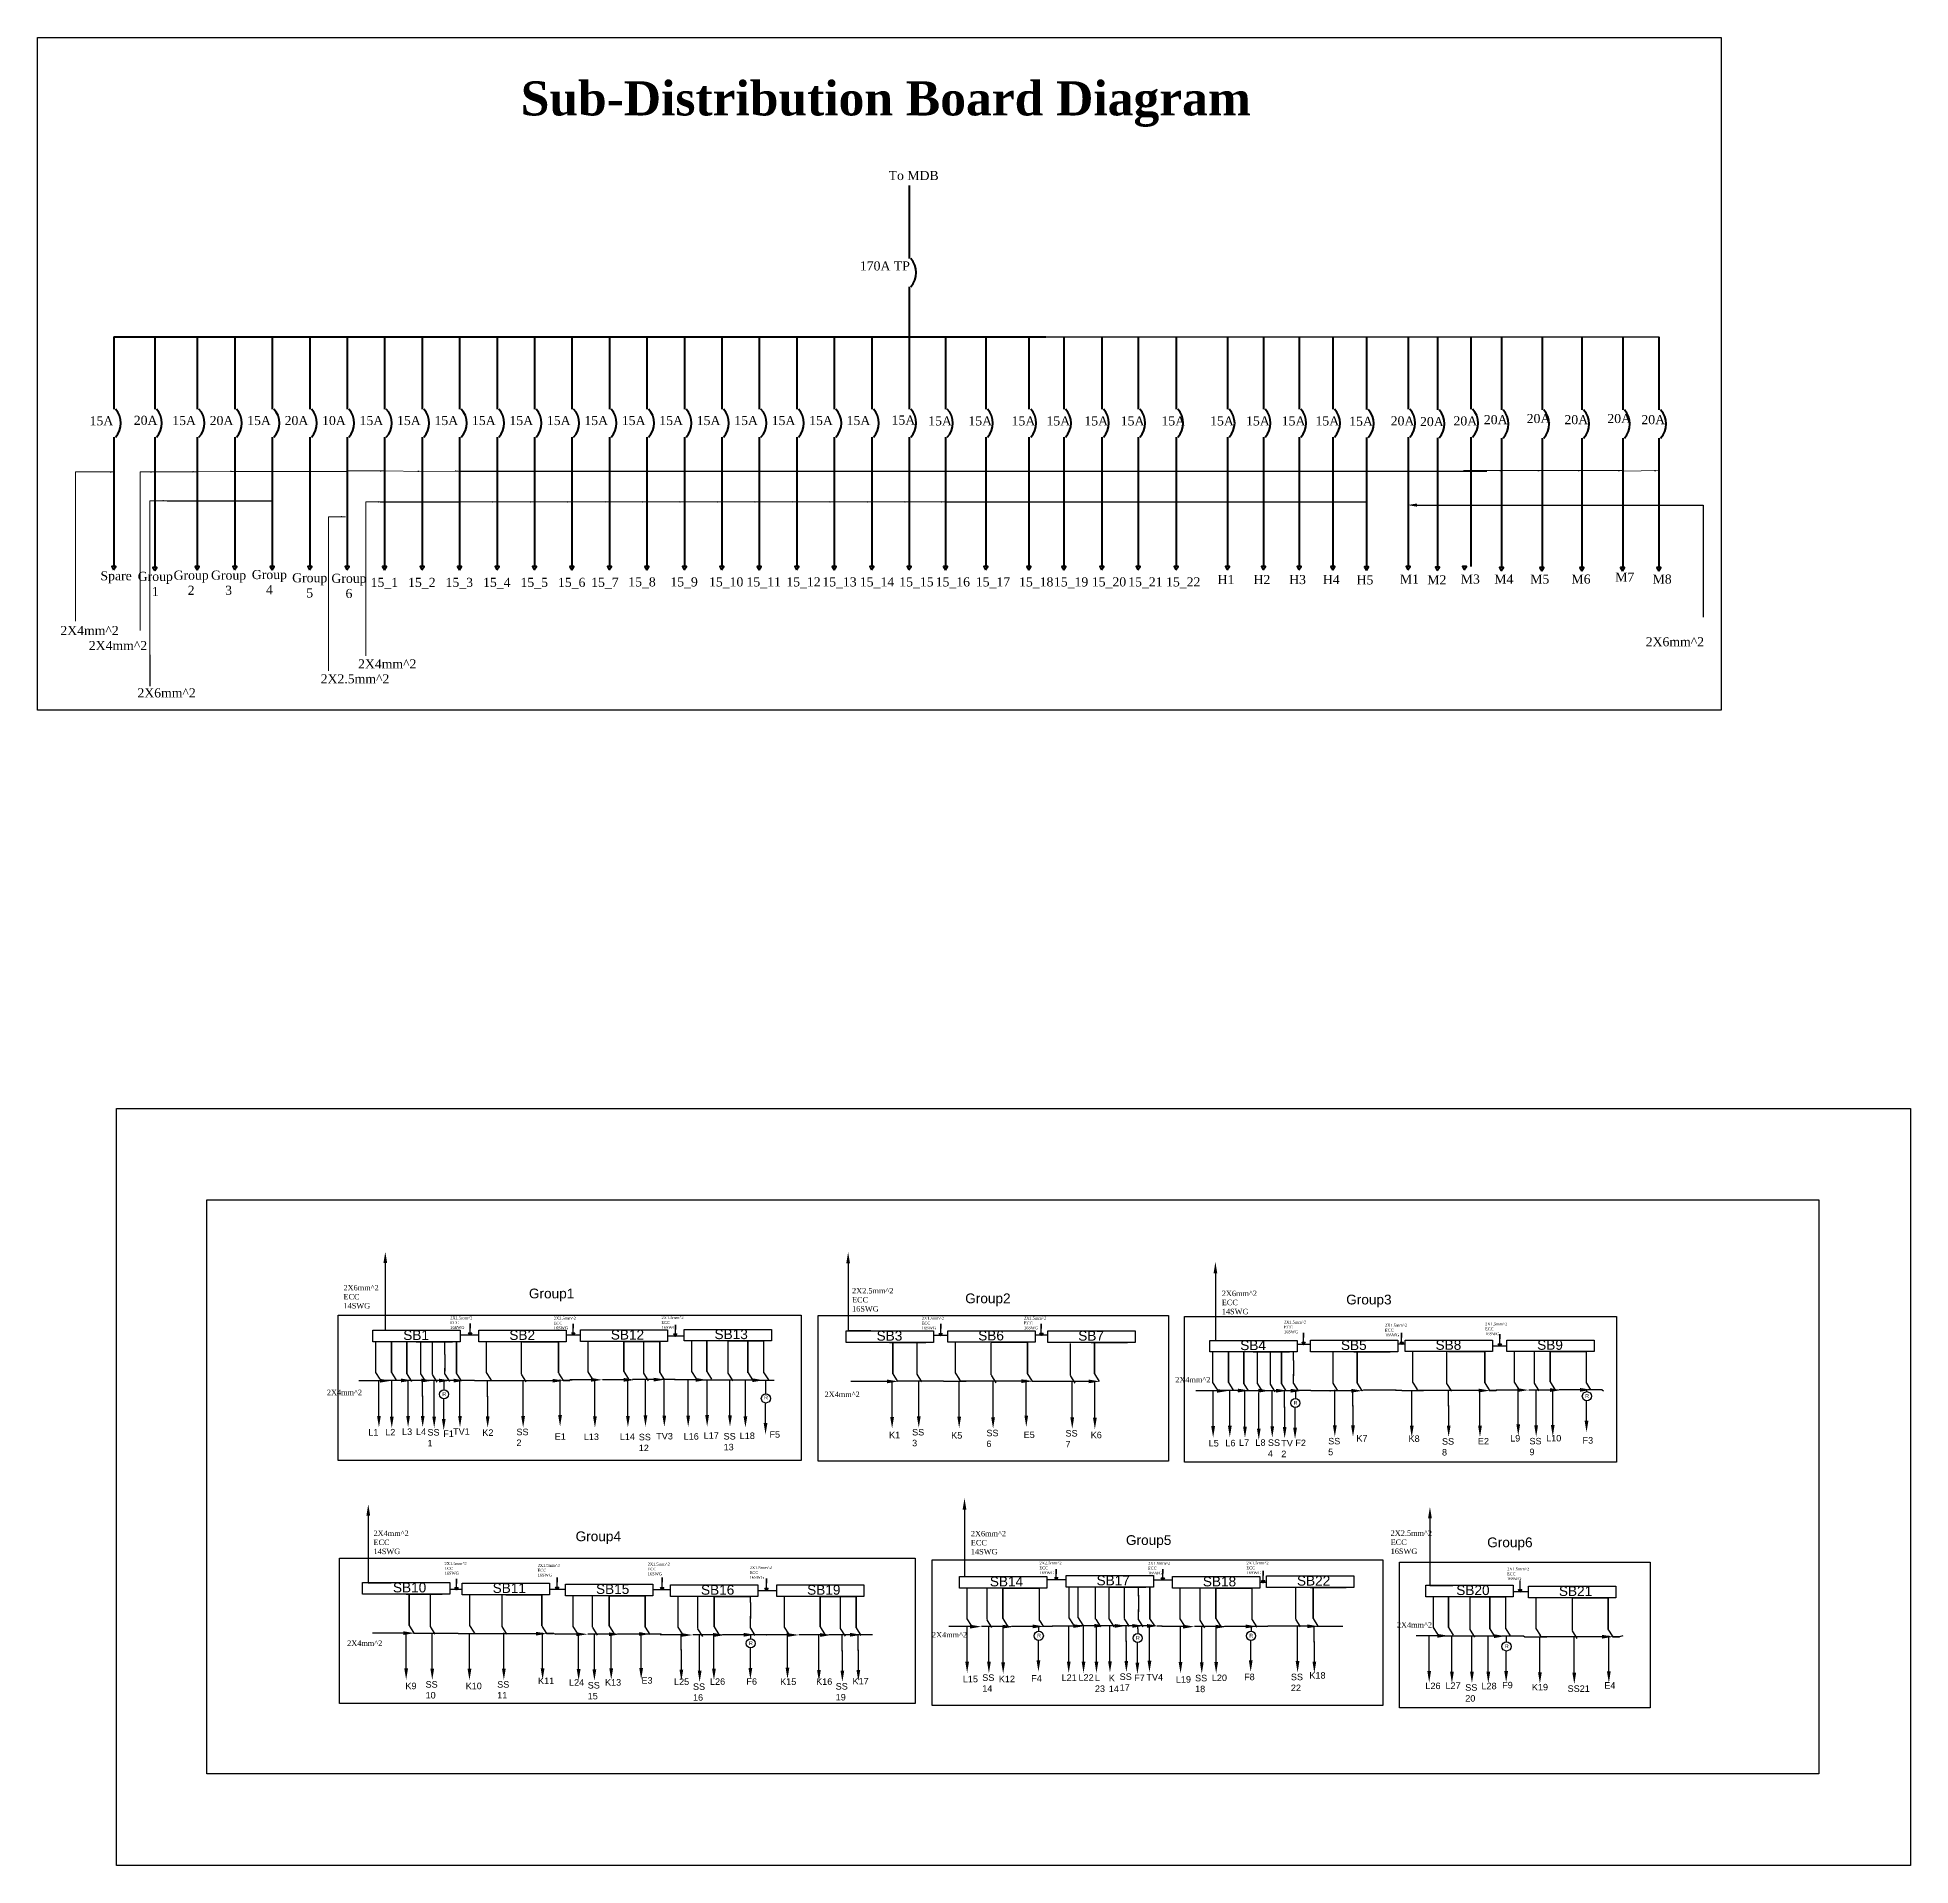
# Model space of a CAD drawing. Header units: inches. Extents: x -412 to 20037, y 548 to 16595.
# Drawn here: x 7636 to 10107, y 6038 to 8449 of the extents above; entities that cross this region are included whole.
import ezdxf
from ezdxf import colors
from ezdxf.entities.mleader import LeaderData, LeaderLine
from ezdxf.math import Vec2, Vec3

# ---------------------------------------------------------------- set-up
doc = ezdxf.new("R2010")
doc.units = ezdxf.units.IN
doc.header["$MEASUREMENT"] = 0
doc.linetypes.add('ACAD_ISO02W100', pattern=[15, 12, -3])
doc.styles.add('A', font='times.ttf', dxfattribs={"height": 12})
doc.styles.add('Komol Dim', font='ARIALN.TTF')
doc.styles.get("Standard").update_dxf_attribs({"font": 'arial.ttf'})
doc.dimstyles.new('komol Dim', dxfattribs={"dimscale": 0, "dimtxt": 6, "dimasz": 2, "dimexe": 0.5, "dimexo": 0, "dimgap": 0, "dimtad": 2, "dimdec": 1, "dimzin": 3, "dimdsep": 46, "dimlunit": 4, "dimtxsty": 'Komol Dim', "dimblk": 'do.col', "dimcen": 1, "dimdle": 1, "dimclrd": 7, "dimclre": 8, "dimclrt": 256, "dimaunit": 1, "dimadec": 0, "dimazin": 0, "dimtfac": 1, "dimtdec": 1, "dimtofl": 0, "dimtmove": 2, "dimatfit": 3, "dimfxl": 1, "dimtfill": 1, "dimtfillclr": 3, "dimtolj": 1, "dimtzin": 0, "dimlwd": 13, "dimlwe": 13, "dimarcsym": 0})

msp = doc.modelspace()

# ---------------------------------------------------------------- texts
for p in [(8170.22, 6657.03), (8594.72, 6652.58), (9293.22, 6645.53), (9677.72, 6654.53), (8574.72, 6328.53), (8954.72, 6338.53), (9085.22, 6335.53), (9234.72, 6338.53), (9571.72, 6324.53)]:
    msp.add_text('R', height=5).set_placement(p)
at = {"color": 7, "lineweight": 30, "insert": (8755.13, 8360.73), "char_height": 45, "width": 1064.874, "attachment_point": 5, "style": 'A'}
msp.add_mtext('{\\fTimes New Roman|b1|i0|c0|p18;Sub-Distribution Board Diagram}', dxfattribs=at)
at = {"color": 7, "lineweight": 40, "style": 'A'}
for s, insert, char_height, width, attachment_point in [('To MDB', (8758.94, 8272.57), 12, 64.7387, 1), ('170A TP', (8720.97, 8153.35), 12, 69.4119, 1), ('15A', (7704.88, 7949.16), 12, 18.0749, 1), ('20A', (7763.17, 7949.78), 12, 18.0749, 1), ('15A', (7813.87, 7949.5), 12, 18.0749, 1), ('20A', (7863.29, 7949.5), 12, 18.0749, 1), ('15A', (7912.72, 7949.5), 12, 18.0749, 1), ('20A', (7962.14, 7949.5), 12, 18.0749, 1), ('10A', (8011.56, 7949.5), 12, 18.0749, 1), ('15A', (8060.98, 7949.5), 12, 18.0749, 1), ('15A', (8110.41, 7949.5), 12, 18.0749, 1), ('15A', (8159.83, 7949.5), 12, 18.0749, 1), ('15A', (8209.25, 7949.5), 12, 18.0749, 1), ('15A', (8258.68, 7949.5), 12, 18.0749, 1), ('15A', (8308.1, 7949.5), 12, 18.0749, 1), ('15A', (8357.52, 7949.5), 12, 18.0749, 1), ('15A', (8406.95, 7949.5), 12, 18.0749, 1), ('15A', (8456.37, 7949.5), 12, 18.0749, 1), ('15A', (8505.79, 7949.5), 12, 18.0749, 1), ('15A', (8555.22, 7949.5), 12, 18.0749, 1), ('15A', (8604.64, 7949.5), 12, 18.0749, 1), ('15A', (8654.06, 7949.5), 12, 18.0749, 1), ('15A', (8703.48, 7949.5), 12, 18.0749, 1), ('15A', (8762.75, 7950.15), 12, 18.0749, 1), ('15A', (8811.12, 7949), 12, 18.0749, 1), ('15A', (8864.12, 7949), 12, 18.0749, 1), ('15A', (8921.12, 7949), 12, 18.0749, 1), ('15A', (8967.12, 7949), 12, 18.0749, 1), ('15A', (9017.12, 7949), 12, 18.0749, 1), ('15A', (9065.12, 7949), 12, 18.0749, 1), ('15A', (9118.82, 7949), 12, 18.0749, 1), ('15A', (9182.99, 7949), 12, 18.0749, 1), ('15A', (9230.41, 7949), 12, 18.0749, 1), ('15A', (9277.46, 7949), 12, 18.0749, 1), ('15A', (9321.97, 7949), 12, 18.0749, 1), ('15A', (9366.41, 7948.56), 12, 18.0749, 1), ('20A', (9421.21, 7949), 12, 18.0749, 1), ('20A', (9459.89, 7948.08), 12, 18.0749, 1), ('20A', (9504.03, 7949), 12, 18.0749, 1), ('20A', (9544.09, 7950.64), 12, 18.0749, 1), ('20A', (9600.6, 7952.13), 12, 18.0749, 1), ('20A', (9650.38, 7950.64), 12, 18.0749, 1), ('20A', (9707.01, 7952.13), 12, 18.0749, 1), ('20A', (9751.88, 7950.64), 12, 18.0749, 1), ('Spare', (7719.19, 7744.72), 12, 25.8059, 1), ('Group 1', (7791.55, 7743.96), 12, 25.8059, 2), ('Group 2', (7838.82, 7745.59), 12, 25.8059, 2), ('Group 3', (7888.24, 7745.59), 12, 25.8059, 2), ('Group 4', (7942.05, 7746.36), 12, 25.8059, 2), ('Group 5', (7995.25, 7742.11), 12, 25.8059, 2), ('Group 6', (8047.03, 7741.4), 12, 25.8059, 2), ('15_1', (8075.58, 7736.03), 12, 25.8059, 1), ('15_2', (8125.01, 7736.03), 12, 25.8059, 1), ('15_3', (8174.43, 7736.03), 12, 25.8059, 1), ('15_4', (8223.85, 7736.03), 12, 25.8059, 1), ('15_5', (8273.28, 7736.03), 12, 25.8059, 1), ('15_6', (8322.7, 7736.03), 12, 25.8059, 1), ('15_7', (8366.47, 7736.08), 12, 25.8059, 1), ('15_8', (8415.44, 7736.67), 12, 25.8059, 1), ('15_9', (8470.94, 7736.67), 12, 25.8059, 1), ('15_10', (8521.94, 7736.67), 12, 25.8059, 1), ('15_11', (8571.44, 7736.67), 12, 25.8059, 1), ('15_12', (8623.94, 7736.67), 12, 25.8059, 1), ('15_13', (8671.44, 7736.67), 12, 25.8059, 1), ('15_14', (8720.94, 7736.67), 12, 25.8059, 1), ('15_15', (8772.94, 7736.67), 12, 25.8059, 1), ('15_16', (8820.94, 7736.67), 12, 25.8059, 1), ('15_17', (8873.94, 7736.67), 12, 25.8059, 1), ('15_18', (8930.94, 7736.67), 12, 25.8059, 1), ('15_19', (8976.94, 7736.67), 12, 25.8059, 1), ('15_20', (9026.94, 7736.67), 12, 25.8059, 1), ('15_21', (9074.94, 7736.67), 12, 25.8059, 1), ('15_22', (9124.88, 7736.67), 12, 25.8059, 1), ('H1', (9192.81, 7739.77), 12, 25.8059, 1), ('H2', (9240.22, 7739.77), 12, 25.8059, 1), ('H3', (9287.28, 7739.77), 12, 25.8059, 1), ('H4', (9331.78, 7739.77), 12, 25.8059, 1), ('H5', (9376.22, 7739.32), 12, 25.8059, 1), ('M1', (9433.31, 7740.4), 12, 25.8059, 1), ('M2', (9469.48, 7739.47), 12, 25.8059, 1), ('M3', (9513.63, 7740.4), 12, 25.8059, 1), ('M4', (9557.86, 7740.4), 12, 25.8059, 1), ('M5', (9605.24, 7740.4), 12, 25.8059, 1), ('M6', (9659.65, 7740.4), 12, 25.8059, 1), ('M7', (9717.33, 7742.86), 12, 25.8059, 1), ('M8', (9766.65, 7740.4), 12, 25.8059, 1), ('2X4mm^ 2', (7666.28, 7672.57), 12, 43.9266, 1), ('2X4mm^ 2', (7703.79, 7652.72), 12, 43.9266, 1), ('2X6mm^ 2', (9757.6, 7657.75), 12, 43.9266, 1), ('2X4mm^ 2', (8059, 7628.52), 12, 43.9266, 1), ('2X6mm^ 2', (7767.94, 7590.32), 12, 43.9266, 1), ('2X2.5mm^ 2', (8009.68, 7608.89), 12, 43.9266, 1), ('2X6mm^ 2\\PECC\\P14SWG', (8039.77, 6803.48), 7.154, 26.1882, 1), ('2X2.5mm^ 2\\PECC\\P16SWG', (8710.62, 6799.46), 7.154, 26.1882, 1), ('2X6mm^ 2\\PECC\\P14SWG', (9198.4, 6795.92), 7.154, 26.1882, 1), ('2X1.5mm^ 2\\PECC 16SWG', (8180.63, 6762.06), 3.826, 14.0068, 1), ('2X2.5mm^ 2\\PECC 16SWG', (8317.15, 6761.54), 3.826, 14.0068, 1), ('2X1.5mm^ 2\\PECC 16SWG', (8459.22, 6762.3), 3.826, 14.0068, 1), ('2X1.5mm^ 2\\PECC 16SWG', (8802.6, 6761.45), 3.826, 14.0068, 1), ('2X1.5mm^ 2\\PECC 16SWG', (8937.43, 6761.71), 3.826, 14.0068, 1), ('2X1.5mm^ 2\\PECC 16SWG', (9280.36, 6756.42), 3.826, 14.0068, 1), ('2X1.5mm^ 2\\PECC 16SWG', (9413.67, 6752.25), 3.826, 14.0068, 1), ('2X1.5mm^ 2\\PECC 16SWG', (9545.74, 6753.88), 3.826, 14.0068, 1), ('2X4mm^ 2', (9136.93, 6682.16), 7.154, 26.1882, 1), ('2X4mm^ 2', (8017.88, 6665.32), 7.154, 26.1882, 1), ('2X4mm^ 2', (8674.38, 6662.83), 7.154, 26.1882, 1), ('2X4mm^ 2\\PECC\\P14SWG', (8079.37, 6479.57), 7.154, 26.1882, 1), ('2X6mm^ 2\\PECC\\P14SWG', (8867.36, 6479.18), 7.154, 26.1882, 1), ('2X2.5mm^ 2\\PECC\\P16SWG', (9421.12, 6479.81), 7.154, 26.1882, 1), ('2X1.5mm^ 2\\PECC 16SWG', (8173.07, 6438.07), 3.826, 14.0068, 1), ('2X1.5mm^ 2\\PECC 16SWG', (8295.93, 6435.57), 3.826, 14.0068, 1), ('2X1.5mm^ 2\\PECC 16SWG', (8441.08, 6437.22), 3.826, 14.0068, 1), ('2X1.5mm^ 2\\PECC 16SWG', (8575.65, 6432.63), 3.826, 14.0068, 1), ('2X2.5mm^ 2\\PECC 16SWG', (8957.88, 6438.75), 3.826, 14.0068, 1), ('2X1.5mm^ 2\\PECC 16SWG', (9101.05, 6438.33), 3.826, 14.0068, 1), ('2X1.5mm^ 2\\PECC 16SWG', (9230.95, 6438.75), 3.826, 14.0068, 1), ('2X1.5mm^ 2\\PECC 16SWG', (9574.7, 6430.88), 3.826, 14.0068, 1), ('2X4mm^ 2', (9429.32, 6358.76), 7.154, 26.1882, 1), ('2X4mm^ 2', (8044.59, 6334.68), 7.154, 26.1882, 1), ('2X4mm^ 2', (8816.01, 6345.75), 7.154, 26.1882, 1)]:
    msp.add_mtext(s, dxfattribs=dict(at, insert=insert, char_height=char_height, width=width, attachment_point=attachment_point))
at = {"attachment_point": 1}
for s, width, heights, insert, char_height in [('Group1', 0.2633, [0], (8284.39, 6798.7), 12.857), ('Group2', 0.2633, [0], (8859.92, 6792.25), 12.857), ('Group3', 12.857, [16.65], (9362.48, 6790.67), 12.857), ('SB1', 12.857, [0], (8118.65, 6743.8), 12.857), ('SB2', 0.2633, [0], (8258.55, 6743.86), 12.857), ('SB12', 0.2633, [0], (8392.4, 6744.36), 12.857), ('SB13', 0.2633, [0], (8529.22, 6744.95), 12.857), ('SB3', 0.2633, [0], (8743.05, 6742.94), 12.857), ('SB6', 0.2633, [0], (8877.05, 6743.21), 12.857), ('SB7', 0.2633, [0], (9009.05, 6742.94), 12.857), ('SB4', 0.2633, [0], (9222.72, 6730.45), 12.857), ('SB5', 0.2633, [0], (9355.55, 6730.59), 12.857), ('SB8', 0.2633, [0], (9480.38, 6730.86), 12.857), ('SB9', 0.2633, [0], (9614.4, 6730.87), 12.857), ('L1', 8.5714, [0], (8072.51, 6613.44), 8.571), ('L2', 2.307, [0], (8094.81, 6613.67), 8.571), ('L3', 2.307, [0], (8117.08, 6614.26), 8.571), ('L4', 2.307, [0], (8135.44, 6614.26), 8.571), ('SS\\P1', 2.307, [0], (8150.59, 6613.46), 8.571), ('F1', 2.307, [0], (8171.39, 6611.7), 8.571), ('TV1', 2.307, [0], (8184.36, 6614.45), 8.571), ('K2', 8.5714, [0], (8222.94, 6613.09), 8.571), ('SS\\P2', 2.307, [0], (8267.94, 6613.96), 8.571), ('E1', 2.307, [0], (8318.46, 6607.86), 8.571), ('L13', 2.307, [0], (8356.79, 6607.59), 8.571), ('L14', 2.307, [0], (8404.26, 6607.74), 8.571), ('SS\\P12', 2.307, [0], (8429.32, 6607.2), 8.571), ('TV3', 2.307, [0], (8452.31, 6608.36), 8.571), ('L16', 2.307, [0], (8488.48, 6608.1), 8.571), ('L17', 2.307, [0], (8515, 6609.32), 8.571), ('SS\\P13', 2.307, [0], (8541.17, 6608.26), 8.571), ('L18', 2.307, [0], (8562.47, 6608.91), 8.571), ('F5', 2.307, [0], (8601.73, 6610.61), 8.571), ('K1', 2.307, [0], (8759.46, 6609.94), 8.571), ('SS\\P3', 2.307, [0], (8789.87, 6613.62), 8.571), ('K5', 8.5714, [0], (8841.44, 6609.44), 8.571), ('SS\\P6', 2.307, [0], (8887.89, 6612.56), 8.571), ('E5', 2.307, [0], (8936.96, 6610.22), 8.571), ('SS\\P7', 2.307, [0], (8992.28, 6612.19), 8.571), ('K6', 2.307, [0], (9025.46, 6609.94), 8.571), ('L5', 2.307, [0], (9181.13, 6599.09), 8.571), ('L6', 2.307, [0], (9203.1, 6599.31), 8.571), ('L7', 2.307, [0], (9221.15, 6599.91), 8.571), ('L8', 8.5714, [0], (9242.73, 6599.91), 8.571), ('SS\\P4', 2.307, [0], (9259.24, 6599.84), 8.571), ('TV\\P2', 2.307, [0], (9276.84, 6599.24), 8.571), ('F2', 2.307, [0], (9295.43, 6599.6), 8.571), ('SS\\P5', 2.307, [0], (9338.7, 6601.83), 8.571), ('K7', 2.307, [0], (9375.96, 6605.59), 8.571), ('K8', 8.5714, [0], (9444.77, 6605.09), 8.571), ('SS\\P8', 2.307, [0], (9488.86, 6601.47), 8.571), ('E2', 2.307, [0], (9536.23, 6601.75), 8.571), ('L9', 2.307, [0], (9578.79, 6605.6), 8.571), ('SS\\P9', 2.307, [0], (9604.26, 6601.83), 8.571), ('L10', 2.307, [0], (9626.26, 6605.74), 8.571), ('F3', 2.307, [0], (9674.31, 6602.87), 8.571), ('Group4', 0.2633, [0], (8345.98, 6478.48), 12.857), ('Group5', 0.2633, [0], (9071.98, 6473.48), 12.857), ('Group6', 0.2633, [0], (9548.48, 6470.48), 12.857), ('SB10', 0.2633, [0], (8105.05, 6410.94), 12.857), ('SB11', 0.2633, [0], (8236.55, 6410.21), 12.857), ('SB15', 0.2633, [0], (8372.9, 6408.87), 12.857), ('SB16', 0.2633, [0], (8511.4, 6407.87), 12.857), ('SB19', 0.2633, [0], (8651.4, 6407.87), 12.857), ('SB14', 0.2633, [0], (8892.4, 6418.87), 12.857), ('SB17', 12.857, [0], (9033.22, 6420.3), 12.857), ('SB18', 0.2633, [0], (9173.4, 6418.87), 12.857), ('SB22', 0.2633, [0], (9297.55, 6419.94), 12.857), ('SB20', 0.2633, [0], (9507.72, 6407.45), 12.857), ('SB21', 0.2633, [0], (9643.05, 6406.21), 12.857), ('K9', 2.307, [0], (8121.46, 6278.94), 8.571), ('SS\\P10', 2.307, [0], (8148.07, 6281.01), 8.571), ('K10', 8.5714, [0], (8200.94, 6278.94), 8.571), ('SS\\P11', 2.307, [0], (8242.52, 6281.01), 8.571), ('K11', 2.307, [0], (8296.46, 6285.72), 8.571), ('L24', 2.307, [0], (8337.29, 6283.6), 8.571), ('SS\\P15', 2.307, [0], (8361.94, 6279.91), 8.571), ('K13', 2.307, [0], (8384.76, 6283.74), 8.571), ('E3', 2.307, [0], (8432.81, 6286.37), 8.571), ('L25', 2.307, [0], (8475.79, 6284.6), 8.571), ('SS\\P16', 2.307, [0], (8500.81, 6278.09), 8.571), ('L26', 2.307, [0], (8523.26, 6284.74), 8.571), ('F6', 2.307, [0], (8571.31, 6284.87), 8.571), ('K15', 2.307, [0], (8615.79, 6284.6), 8.571), ('K16', 2.307, [0], (8663.26, 6284.74), 8.571), ('SS\\P19', 2.307, [0], (8689.05, 6278.45), 8.571), ('K17', 2.307, [0], (8711.31, 6285.37), 8.571), ('L15', 8.5714, [0], (8856.79, 6288.1), 8.571), ('SS\\P14', 2.307, [0], (8882.4, 6289.97), 8.571), ('K12', 2.307, [0], (8904.26, 6288.24), 8.571), ('F4', 2.307, [0], (8946.98, 6288.94), 8.571), ('L21', 8.5714, [0], (8987.08, 6289.94), 8.571), ('L22', 2.307, [0], (9009.38, 6290.17), 8.571), ('L\\P23', 2.307, [0], (9030.97, 6289.62), 8.571), ('K\\P14', 2.307, [0], (9049.35, 6289.39), 8.571), ('SS\\P17', 2.307, [0], (9063.66, 6291.24), 8.571), ('F7', 2.307, [0], (9082.84, 6289.76), 8.571), ('TV4', 2.307, [0], (9098.93, 6290.45), 8.571), ('L19', 2.307, [0], (9137.79, 6287.6), 8.571), ('SS\\P18', 2.307, [0], (9163.17, 6289.38), 8.571), ('L20', 2.307, [0], (9185.26, 6289.74), 8.571), ('F8', 2.307, [0], (9227.81, 6290.87), 8.571), ('SS\\P22', 2.307, [0], (9289.53, 6290.82), 8.571), ('K18', 2.307, [0], (9313.96, 6292.94), 8.571), ('L26', 2.307, [0], (9466.98, 6279.09), 8.571), ('L27', 2.307, [0], (9493.5, 6279.31), 8.571), ('SS\\P20', 2.307, [0], (9519.54, 6276.95), 8.571), ('L28', 2.307, [0], (9540.97, 6278.91), 8.571), ('F9', 2.307, [0], (9568.23, 6280.1), 8.571), ('K19', 8.5714, [0], (9607.44, 6277.44), 8.571), ('E4', 2.307, [0], (9702.96, 6279.72), 8.571), ('SS21', 2.307, [0], (9654.56, 6275.49), 8.571)]:
    msp.add_mtext_dynamic_manual_height_columns(s, width=width, gutter_width=0.119, heights=heights, dxfattribs=dict(at, insert=insert, char_height=char_height))

# ---------------------------------------------------------------- blocks, each defined once
blk = doc.blocks.new('do.col')
at = {"color": 0, "linetype": 'ByBlock', "lineweight": -2}
for p in [(-1, 0), (0, 1), (0, -1), (1, 0)]:
    blk.add_line(p, (0, 0), dxfattribs=at)
at = {"color": 3, "const_width": 0.375}
blk.add_lwpolyline([(-0.1875, 0, 1), (0.1875, 0, 1)], format="xyb", close=True, dxfattribs=at)

# ---------------------------------------------------------------- hatches: boundary and pattern name
h = msp.add_hatch()
h.set_pattern_fill('ANSI31', scale=0.387088)
h.set_pattern_definition([(45, (8012.10904, 8358.338053), (-0.034214049, 0.034214049), [])])
h.paths.add_polyline_path([(8204.69, 6740.5), (8206.81, 6737.41), (8208.94, 6740.5)])
h = msp.add_hatch()
h.set_pattern_fill('ANSI31', scale=0.387088)
h.set_pattern_definition([(45, (8148.22386, 8358.37098), (-0.034214049, 0.034214049), [])])
h.paths.add_polyline_path([(8340.8, 6740.54), (8342.93, 6737.44), (8345.06, 6740.54)])
h = msp.add_hatch()
h.set_pattern_fill('ANSI31', scale=0.387088)
h.set_pattern_definition([(45, (8282.852983, 8356.6795), (-0.034214049, 0.034214049), [])])
h.paths.add_polyline_path([(8475.43, 6738.85), (8477.56, 6735.75), (8479.69, 6738.85)])
h = msp.add_hatch()
h.set_pattern_fill('ANSI31', scale=0.387088)
h.set_pattern_definition([(45, (8632.88289, 8357.364373), (-0.034214049, 0.034214049), [])])
h.paths.add_polyline_path([(8825.46, 6739.53), (8827.59, 6736.43), (8829.72, 6739.53)])
h = msp.add_hatch()
h.set_pattern_fill('ANSI31', scale=0.387088)
h.set_pattern_definition([(45, (8765.737256, 8357.72015), (-0.034214049, 0.034214049), [])])
h.paths.add_polyline_path([(8958.31, 6739.89), (8960.44, 6736.79), (8962.57, 6739.89)])
h = msp.add_hatch()
h.set_pattern_fill('ANSI31', scale=0.387088)
h.set_pattern_definition([(45, (9111.698423, 8345.737864), (-0.034214049, 0.034214049), [])])
h.paths.add_polyline_path([(9304.27, 6727.9), (9306.4, 6724.81), (9308.53, 6727.9)])
h = msp.add_hatch()
h.set_pattern_fill('ANSI31', scale=0.387088)
h.set_pattern_definition([(45, (9241.12937, 8346.1075), (-0.034214049, 0.034214049), [])])
h.paths.add_polyline_path([(9433.71, 6728.27), (9435.83, 6725.18), (9437.96, 6728.27)])
h = msp.add_hatch()
h.set_pattern_fill('ANSI31', scale=0.387088)
h.set_pattern_definition([(45, (9370.34378, 8343.696743), (-0.034214049, 0.034214049), [])])
h.paths.add_polyline_path([(9562.92, 6725.86), (9565.05, 6722.77), (9567.18, 6725.86)])
h = msp.add_hatch()
h.set_pattern_fill('ANSI31', scale=0.387088)
h.set_pattern_definition([(45, (7994.12812, 8022.51674), (-0.034214049, 0.034214049), [])])
h.paths.add_polyline_path([(8186.7, 6404.68), (8188.83, 6401.59), (8190.96, 6404.68)])
h = msp.add_hatch()
h.set_pattern_fill('ANSI31', scale=0.387088)
h.set_pattern_definition([(45, (8126.82248, 8022.76488), (-0.034214049, 0.034214049), [])])
h.paths.add_polyline_path([(8319.4, 6404.93), (8321.53, 6401.83), (8323.66, 6404.93)])
h = msp.add_hatch()
h.set_pattern_fill('ANSI31', scale=0.387088)
h.set_pattern_definition([(45, (8265.36052, 8022.400524), (-0.034214049, 0.034214049), [])])
h.paths.add_polyline_path([(8457.94, 6404.57), (8460.07, 6401.47), (8462.19, 6404.57)])
h = msp.add_hatch()
h.set_pattern_fill('ANSI31', scale=0.387088)
h.set_pattern_definition([(45, (8403.05403, 8021.395535), (-0.034214049, 0.034214049), [])])
h.paths.add_polyline_path([(8595.63, 6403.56), (8597.76, 6400.47), (8599.89, 6403.56)])
h = msp.add_hatch()
h.set_pattern_fill('ANSI31', scale=0.387088)
h.set_pattern_definition([(45, (8785.453955, 8035.65435), (-0.034214049, 0.034214049), [])])
h.paths.add_polyline_path([(8978.03, 6417.82), (8980.16, 6414.72), (8982.29, 6417.82)])
h = msp.add_hatch()
h.set_pattern_fill('ANSI31', scale=0.387088)
h.set_pattern_definition([(45, (8925.952193, 8035.090214), (-0.034214049, 0.034214049), [])])
h.paths.add_polyline_path([(9118.53, 6417.26), (9120.66, 6414.16), (9122.79, 6417.26)])
h = msp.add_hatch()
h.set_pattern_fill('ANSI31', scale=0.387088)
h.set_pattern_definition([(45, (9058.131158, 8031.80283), (-0.034214049, 0.034214049), [])])
h.paths.add_polyline_path([(9250.71, 6413.97), (9252.84, 6410.87), (9254.97, 6413.97)])
h = msp.add_hatch()
h.set_pattern_fill('ANSI31', scale=0.387088)
h.set_pattern_definition([(45, (9397.178835, 8019.568937), (-0.034214049, 0.034214049), [])])
h.paths.add_polyline_path([(9589.76, 6401.74), (9591.88, 6398.64), (9594.01, 6401.74)])

# ---------------------------------------------------------------- linework, layer by layer
at = {"color": 7, "lineweight": 40}
for p, q in [((8785.96, 8253.22), (8785.96, 8157.13)), ((8785.96, 8119.92), (8785.96, 8054.72)), ((7736.76, 8053.65), (7736.76, 7958.64)), ((7736.76, 8053.65), (8966.18, 8053.65)), ((7790.93, 8053.65), (7790.93, 7958.64)), ((7846.92, 8053.65), (7846.92, 7958.64)), ((7896.35, 8053.65), (7896.35, 7958.64)), ((7945.77, 8053.65), (7945.77, 7958.64)), ((7995.19, 8053.65), (7995.19, 7958.64)), ((8044.62, 8053.65), (8044.62, 7958.64)), ((8094.04, 8053.65), (8094.04, 7958.64)), ((8143.46, 8053.65), (8143.46, 7958.64)), ((8192.89, 8053.65), (8192.89, 7958.64)), ((8242.31, 8053.65), (8242.31, 7958.64)), ((8291.73, 8053.65), (8291.73, 7958.64)), ((8341.16, 8053.65), (8341.16, 7958.64)), ((8390.58, 8053.65), (8390.58, 7958.64)), ((8440, 8053.65), (8440, 7958.64)), ((8489.42, 8053.65), (8489.42, 7958.64)), ((8538.85, 8053.65), (8538.85, 7958.64)), ((8588.27, 8053.65), (8588.27, 7958.64)), ((8637.69, 8053.65), (8637.69, 7958.64)), ((8687.12, 8053.65), (8687.12, 7958.64)), ((8736.54, 8053.65), (8736.54, 7958.64)), ((8785.96, 8054.72), (8785.96, 7958.64)), ((8834.07, 8053.65), (8834.07, 7958.64)), ((8887.07, 8053.65), (8887.07, 7958.64)), ((8944.07, 8053.65), (8944.07, 7958.64)), ((8990.07, 8053.28), (8990.07, 7958.64)), ((9040.07, 8053.66), (9040.07, 7958.64)), ((9088.07, 8053.66), (9088.07, 7958.64)), ((9138.01, 8053.66), (9138.01, 7958.64)), ((9205.94, 8053.66), (9205.94, 7958.64)), ((9253.35, 8053.66), (9253.35, 7958.64)), ((9300.41, 8053.66), (9300.41, 7958.64)), ((9344.91, 8053.66), (9344.91, 7958.64)), ((9389.35, 8053.66), (9389.35, 7958.19)), ((9444.16, 8053.66), (9444.16, 7958.64)), ((9482.83, 8053.66), (9482.83, 7957.71)), ((9526.98, 8053.66), (9526.98, 7958.64)), ((9567.25, 8053.65), (9567.25, 7957.56)), ((9620.85, 8053.65), (9620.85, 7957.56)), ((9673.54, 8053.65), (9673.54, 7957.56)), ((9727.26, 8053.65), (9727.26, 7957.56)), ((9775.04, 8053.65), (9775.04, 7957.56)), ((7736.76, 7921.5), (7736.76, 7750.94)), ((7790.93, 7921.5), (7790.93, 7750.94)), ((7846.92, 7921.5), (7846.92, 7750.94)), ((7896.35, 7921.5), (7896.35, 7750.94)), ((7945.77, 7921.5), (7945.77, 7750.94)), ((7995.19, 7921.5), (7995.19, 7750.94)), ((8044.62, 7921.5), (8044.62, 7750.94)), ((8094.04, 7921.5), (8094.04, 7750.94)), ((8143.46, 7921.5), (8143.46, 7750.94)), ((8192.89, 7921.5), (8192.89, 7750.94)), ((8242.31, 7921.5), (8242.31, 7750.94)), ((8291.73, 7921.5), (8291.73, 7750.94)), ((8341.16, 7921.5), (8341.16, 7750.94)), ((8390.58, 7921.5), (8390.58, 7750.94)), ((8440, 7921.5), (8440, 7750.94)), ((8489.42, 7921.5), (8489.42, 7750.94)), ((8538.85, 7921.5), (8538.85, 7750.94)), ((8588.27, 7921.5), (8588.27, 7750.94)), ((8637.69, 7921.5), (8637.69, 7750.94)), ((8687.12, 7921.5), (8687.12, 7750.94)), ((8736.54, 7921.5), (8736.54, 7750.94)), ((8785.96, 7921.5), (8785.96, 7750.94)), ((8834.07, 7921.5), (8834.07, 7750.94)), ((8887.07, 7921.5), (8887.07, 7750.94)), ((8944.07, 7921.5), (8944.07, 7750.94)), ((8990.07, 7921.5), (8990.07, 7750.94)), ((9040.07, 7921.5), (9040.07, 7750.94)), ((9088.07, 7921.5), (9088.07, 7750.94)), ((9138.01, 7921.5), (9138.01, 7750.94)), ((9205.94, 7921.5), (9205.94, 7750.94)), ((9253.35, 7921.5), (9253.35, 7750.94)), ((9300.41, 7921.5), (9300.41, 7750.94)), ((9344.91, 7921.5), (9344.91, 7750.94)), ((9389.35, 7921.05), (9389.35, 7750.49)), ((9444.16, 7921.5), (9444.16, 7750.94)), ((9482.83, 7920.57), (9482.83, 7750.01)), ((9526.98, 7921.5), (9526.98, 7750.94)), ((9567.25, 7920.42), (9567.25, 7749.86)), ((9620.85, 7920.42), (9620.85, 7749.86)), ((9673.54, 7920.42), (9673.54, 7749.86)), ((9727.26, 7920.42), (9727.26, 7749.86)), ((9775.04, 7920.42), (9775.04, 7749.86))]:
    msp.add_line(p, q, dxfattribs=at)
for p, q in [((8966.05, 8053.66), (9775.04, 8053.66)), ((9775.04, 8053.65), (9775.04, 8053.66)), ((7896.35, 7876.44), (8044.62, 7876.54)), ((8192.89, 7876.85), (8834.07, 7876.82)), ((8834.07, 7876.82), (9548.23, 7876.82)), ((7807.18, 7837.7), (7945.77, 7837.7)), ((8088.08, 7836.25), (8192.89, 7836.22)), ((8834.07, 7836.22), (9389.35, 7836.22)), ((9716.05, 7831.98), (9740.72, 7831.98)), ((9749.62, 7831.98), (9833.43, 7831.98)), ((7784.35, 7634.55), (7784.35, 7593.02)), ((8206.89, 6739.71), (8206.89, 6752.79)), ((8206.89, 6752.79), (8206.89, 6746.73)), ((8342.88, 6739.36), (8342.88, 6752.44)), ((8342.88, 6752.44), (8342.88, 6746.38)), ((8477.59, 6737.91), (8477.59, 6751)), ((8477.59, 6751), (8477.59, 6744.94)), ((8827.68, 6739.21), (8827.68, 6752.29)), ((8827.68, 6752.29), (8827.68, 6746.23)), ((8960.29, 6739.07), (8960.29, 6752.15)), ((8960.29, 6752.15), (8960.29, 6746.09)), ((8082.21, 6728.59), (8082.21, 6688.22)), ((8108.38, 6728.59), (8088.21, 6728.59)), ((8102.97, 6728.59), (8102.97, 6688.22)), ((8102.97, 6688.22), (8102.97, 6728.59)), ((8183.53, 6728.59), (8108.38, 6728.59)), ((8123.35, 6728.59), (8123.35, 6686.48)), ((8123.35, 6686.48), (8123.35, 6728.59)), ((8135.87, 6728.59), (8162.78, 6728.59)), ((8141.48, 6728.59), (8141.48, 6686.48)), ((8156.62, 6727.79), (8156.62, 6685.68)), ((8162.78, 6728.59), (8183.53, 6728.59)), ((8173.48, 6711.84), (8173.48, 6728.59)), ((8188.73, 6728.59), (8188.73, 6687.35)), ((8188.73, 6687.35), (8188.73, 6728.59)), ((8218.48, 6737.34), (8193.66, 6737.34)), ((8204.69, 6740.5), (8208.94, 6740.5)), ((8204.69, 6740.5), (8208.94, 6740.5)), ((8206.81, 6737.41), (8204.69, 6740.5)), ((8208.94, 6740.5), (8206.81, 6737.41)), ((8248.27, 6728.65), (8228.11, 6728.65)), ((8228.11, 6728.65), (8228.11, 6688.28)), ((8323.43, 6728.65), (8248.27, 6728.65)), ((8273.97, 6728.29), (8273.97, 6686.18)), ((8275.77, 6728.65), (8302.68, 6728.65)), ((8302.68, 6728.65), (8323.43, 6728.65)), ((8323.43, 6728.65), (8323.43, 6687.41)), ((8323.43, 6687.41), (8323.43, 6728.65)), ((8352.33, 6737.34), (8333.56, 6737.34)), ((8340.8, 6740.54), (8345.06, 6740.54)), ((8340.8, 6740.54), (8345.06, 6740.54)), ((8342.93, 6737.44), (8340.8, 6740.54)), ((8345.06, 6740.54), (8342.93, 6737.44)), ((8382.13, 6729.15), (8361.96, 6729.15)), ((8361.96, 6729.15), (8361.96, 6688.78)), ((8457.28, 6729.15), (8382.13, 6729.15)), ((8409.62, 6729.15), (8409.62, 6689.22)), ((8409.62, 6689.22), (8409.62, 6729.15)), ((8409.62, 6729.15), (8436.54, 6729.15)), ((8435.36, 6729.36), (8435.36, 6687.25)), ((8436.54, 6729.15), (8457.28, 6729.15)), ((8457.28, 6729.15), (8457.28, 6687.91)), ((8457.28, 6687.91), (8457.28, 6729.15)), ((8489.15, 6735.84), (8467.41, 6735.84)), ((8475.43, 6738.85), (8479.69, 6738.85)), ((8475.43, 6738.85), (8479.69, 6738.85)), ((8477.56, 6735.75), (8475.43, 6738.85)), ((8479.69, 6738.85), (8477.56, 6735.75)), ((8518.95, 6729.74), (8498.78, 6729.74)), ((8498.78, 6729.74), (8498.78, 6689.37)), ((8594.1, 6729.74), (8518.95, 6729.74)), ((8518.95, 6729.74), (8518.95, 6689.37)), ((8518.95, 6689.37), (8518.95, 6729.74)), ((8546.44, 6729.74), (8573.36, 6729.74)), ((8546.85, 6729.36), (8546.85, 6687.24)), ((8573.36, 6729.74), (8573.36, 6687.63)), ((8573.36, 6687.63), (8573.36, 6729.74)), ((8573.36, 6729.74), (8594.1, 6729.74)), ((8594.48, 6700.84), (8594.48, 6729.74)), ((8732.77, 6727.73), (8712.61, 6727.73)), ((8807.93, 6727.73), (8732.77, 6727.73)), ((8760.27, 6727.73), (8787.18, 6727.73)), ((8764.43, 6727.73), (8764.43, 6686.49)), ((8764.43, 6686.49), (8764.43, 6727.73)), ((8787.18, 6727.73), (8807.93, 6727.73)), ((8795.91, 6727.95), (8795.91, 6685.84)), ((8836.98, 6736.84), (8818.06, 6736.84)), ((8825.46, 6739.53), (8829.72, 6739.53)), ((8825.46, 6739.53), (8829.72, 6739.53)), ((8827.59, 6736.43), (8825.46, 6739.53)), ((8829.72, 6739.53), (8827.59, 6736.43)), ((8866.77, 6728.01), (8846.61, 6728.01)), ((8846.61, 6728.01), (8846.61, 6687.63)), ((8941.93, 6728.01), (8866.77, 6728.01)), ((8893.93, 6726.89), (8893.93, 6684.78)), ((8894.27, 6728.01), (8921.18, 6728.01)), ((8921.18, 6728.01), (8941.93, 6728.01)), ((8941.93, 6728.01), (8941.93, 6686.77)), ((8941.93, 6686.77), (8941.93, 6728.01)), ((8968.98, 6737.34), (8952.06, 6737.34)), ((8958.31, 6739.89), (8962.57, 6739.89)), ((8958.31, 6739.89), (8962.57, 6739.89)), ((8960.44, 6736.79), (8958.31, 6739.89)), ((8962.57, 6739.89), (8960.44, 6736.79)), ((8998.77, 6727.73), (8978.61, 6727.73)), ((8998.32, 6726.52), (8998.32, 6684.4)), ((9073.93, 6727.73), (8998.77, 6727.73)), ((9026.27, 6727.73), (9053.18, 6727.73)), ((9030.43, 6727.73), (9030.43, 6686.49)), ((9030.43, 6686.49), (9030.43, 6727.73)), ((9053.18, 6727.73), (9073.93, 6727.73)), ((9315.48, 6724.84), (9297.73, 6724.84)), ((9304.27, 6727.9), (9308.53, 6727.9)), ((9304.27, 6727.9), (9308.53, 6727.9)), ((9306.4, 6724.81), (9304.27, 6727.9)), ((9306.27, 6727.19), (9306.27, 6740.27)), ((9306.27, 6740.27), (9306.27, 6734.21)), ((9308.53, 6727.9), (9306.4, 6724.81)), ((9440.31, 6725.34), (9430.56, 6725.34)), ((9433.71, 6728.27), (9437.96, 6728.27)), ((9433.71, 6728.27), (9437.96, 6728.27)), ((9435.83, 6725.18), (9433.71, 6728.27)), ((9435.55, 6727.39), (9435.55, 6740.48)), ((9435.55, 6740.48), (9435.55, 6734.41)), ((9437.96, 6728.27), (9435.83, 6725.18)), ((9574.33, 6722.84), (9555.39, 6722.84)), ((9562.92, 6725.86), (9567.18, 6725.86)), ((9562.92, 6725.86), (9567.18, 6725.86)), ((9565.05, 6722.77), (9562.92, 6725.86)), ((9567.18, 6725.86), (9565.05, 6722.77)), ((9565.07, 6725.51), (9565.07, 6738.6)), ((9565.07, 6738.6), (9565.07, 6732.53)), ((8173.48, 6711.71), (8173.48, 6711.84)), ((8173.48, 6711.84), (8173.48, 6689.84)), ((8594.48, 6687.73), (8594.48, 6700.84)), ((9186.28, 6715.24), (9186.28, 6674.87)), ((9212.45, 6715.24), (9192.29, 6715.24)), ((9207.04, 6715.24), (9207.04, 6674.87)), ((9207.04, 6674.87), (9207.04, 6715.24)), ((9287.6, 6715.24), (9212.45, 6715.24)), ((9227.43, 6715.24), (9227.43, 6673.13)), ((9227.43, 6673.13), (9227.43, 6715.24)), ((9239.94, 6715.24), (9266.86, 6715.24)), ((9245.5, 6673.13), (9245.5, 6715.24)), ((9262.19, 6715.01), (9262.19, 6672.89)), ((9266.86, 6715.24), (9287.6, 6715.24)), ((9277.23, 6715.24), (9277.23, 6673.13)), ((9277.23, 6673.13), (9277.23, 6715.24)), ((9292.98, 6703.71), (9292.98, 6715.24)), ((9292.98, 6703.84), (9292.98, 6683.84)), ((9345.27, 6715.38), (9325.11, 6715.38)), ((9344.74, 6716.16), (9344.74, 6674.05)), ((9420.43, 6715.38), (9345.27, 6715.38)), ((9372.77, 6715.38), (9399.68, 6715.38)), ((9376.93, 6715.38), (9376.93, 6674.14)), ((9376.93, 6674.14), (9376.93, 6715.38)), ((9399.68, 6715.38), (9420.43, 6715.38)), ((9470.11, 6715.65), (9449.94, 6715.65)), ((9449.94, 6715.65), (9449.94, 6675.28)), ((9545.26, 6715.65), (9470.11, 6715.65)), ((9494.9, 6715.8), (9494.9, 6673.69)), ((9497.6, 6715.65), (9524.51, 6715.65)), ((9524.51, 6715.65), (9545.26, 6715.65)), ((9545.26, 6715.65), (9545.26, 6674.41)), ((9545.26, 6674.41), (9545.26, 6715.65)), ((9604.13, 6715.66), (9583.96, 6715.66)), ((9583.96, 6715.66), (9583.96, 6675.29)), ((9679.28, 6715.66), (9604.13, 6715.66)), ((9610.3, 6716.16), (9610.3, 6674.05)), ((9631.62, 6715.66), (9631.62, 6675.72)), ((9631.62, 6675.72), (9631.62, 6715.66)), ((9631.62, 6715.66), (9658.54, 6715.66)), ((9658.54, 6715.66), (9679.28, 6715.66)), ((9679.48, 6703.2), (9679.48, 6715.66)), ((9679.48, 6685.34), (9679.48, 6705.34)), ((8082.21, 6688.22), (8087.86, 6679.24)), ((8086.5, 6656.34), (8086.5, 6677.84)), ((8102.97, 6688.22), (8109.18, 6678.15)), ((8103.43, 6655.34), (8103.43, 6676.84)), ((8123.46, 6686.3), (8129.67, 6676.24)), ((8124.93, 6656.34), (8124.93, 6677.84)), ((8141.59, 6686.3), (8147.8, 6676.24)), ((8144.22, 6656.34), (8144.22, 6677.84)), ((8156.73, 6685.5), (8162.94, 6675.43)), ((8159.36, 6655.53), (8159.36, 6677.03)), ((8172.48, 6675.34), (8172.48, 6677.34)), ((8172.48, 6665.34), (8172.48, 6675.84)), ((8173.48, 6685.96), (8173.48, 6693.85)), ((8173.48, 6685.96), (8179.48, 6676.24)), ((8212.64, 6677.57), (8186.16, 6677.57)), ((8188.64, 6687.33), (8194.85, 6677.27)), ((8193.43, 6656.34), (8193.43, 6677.84)), ((8212.64, 6677.57), (8213.23, 6677.34)), ((8213.23, 6677.34), (8242.48, 6677.34)), ((8228.11, 6688.28), (8233.76, 6679.31)), ((8229.93, 6655.84), (8229.93, 6677.34)), ((8235.48, 6677.34), (8233.48, 6679.84)), ((8287.67, 6677.25), (8235.05, 6677.25)), ((8274.08, 6686), (8280.29, 6675.94)), ((8276.71, 6656.04), (8276.71, 6677.54)), ((8323.34, 6687.4), (8329.55, 6677.33)), ((8325.43, 6657.34), (8325.43, 6678.84)), ((8338.48, 6677.34), (8329.48, 6677.34)), ((8329.48, 6677.34), (8338.48, 6677.34)), ((8341.05, 6677.91), (8338.48, 6677.34)), ((8341.05, 6677.91), (8341.54, 6678.4)), ((8341.98, 6678.84), (8341.98, 6678.84)), ((8361.96, 6688.78), (8367.61, 6679.81)), ((8371.43, 6655.84), (8371.43, 6677.34)), ((8409.58, 6689.32), (8415.79, 6679.26)), ((8414.93, 6656.34), (8414.93, 6677.84)), ((8435.47, 6687.07), (8441.68, 6677)), ((8438.1, 6657.1), (8438.1, 6678.6)), ((8457.19, 6687.9), (8463.4, 6677.83)), ((8477.47, 6678.62), (8459.2, 6678.62)), ((8462.93, 6656.84), (8462.93, 6678.34)), ((8477.47, 6678.62), (8477.78, 6678.34)), ((8494.43, 6656.84), (8494.43, 6678.34)), ((8498.78, 6689.37), (8504.43, 6680.4)), ((8551.11, 6677.87), (8506.02, 6677.87)), ((8518.95, 6689.37), (8525.16, 6679.31)), ((8519.43, 6657.34), (8519.43, 6678.84)), ((8546.96, 6687.07), (8553.17, 6677)), ((8549.59, 6657.1), (8549.59, 6678.6)), ((8569.93, 6655.84), (8569.93, 6677.34)), ((8573.46, 6687.45), (8579.67, 6677.39)), ((8589.48, 6677.84), (8607.98, 6677.84)), ((8594.48, 6687.73), (8600.22, 6678.42)), ((8596.98, 6676.84), (8596.98, 6677.84)), ((8596.98, 6660.34), (8596.98, 6676.84)), ((8730.48, 6676.34), (8708.98, 6676.34)), ((8763.43, 6654.84), (8763.43, 6676.34)), ((8764.34, 6686.47), (8770.55, 6676.41)), ((8831.48, 6676.84), (8770.48, 6676.84)), ((8796.02, 6685.66), (8802.23, 6675.6)), ((8798.65, 6655.7), (8798.65, 6677.2)), ((8831.48, 6676.84), (8831.48, 6676.84)), ((8831.48, 6676.84), (8831.62, 6676.69)), ((8831.62, 6676.69), (8860.98, 6676.69)), ((8831.98, 6676.34), (8831.98, 6676.34)), ((8846.61, 6687.63), (8852.26, 6678.66)), ((8851.93, 6655.34), (8851.93, 6676.84)), ((8853.98, 6676.69), (8851.98, 6679.19)), ((8906.17, 6676.61), (8853.55, 6676.61)), ((8894.04, 6684.6), (8900.25, 6674.53)), ((8896.67, 6654.63), (8896.67, 6676.13)), ((8940.43, 6656.84), (8940.43, 6678.34)), ((8941.84, 6686.75), (8948.05, 6676.68)), ((8948.12, 6676.69), (8947.98, 6676.69)), ((8947.98, 6676.69), (8948.12, 6676.69)), ((8948.48, 6676.34), (8948.12, 6676.69)), ((8995.48, 6676.34), (8948.48, 6676.34)), ((8998.43, 6684.23), (9004.64, 6674.16)), ((9001.06, 6654.26), (9001.06, 6675.76)), ((9030.34, 6686.47), (9036.55, 6676.41)), ((9030.93, 6653.84), (9030.93, 6675.34)), ((9186.28, 6674.87), (9191.93, 6665.89)), ((9207.04, 6674.87), (9213.25, 6664.8)), ((9227.53, 6672.95), (9233.01, 6664.07)), ((9245.61, 6672.95), (9251.09, 6664.07)), ((9262.3, 6672.72), (9268.51, 6662.65)), ((9277.34, 6672.95), (9282.84, 6664.03)), ((9292.98, 6673.55), (9292.98, 6685.85)), ((9292.98, 6673.55), (9298.92, 6663.92)), ((9344.85, 6673.87), (9351.06, 6663.8)), ((9376.84, 6674.12), (9383.05, 6664.06)), ((9449.94, 6675.28), (9455.59, 6666.31)), ((9495.01, 6673.51), (9501.22, 6663.44)), ((9545.17, 6674.4), (9551.38, 6664.33)), ((9583.96, 6675.29), (9589.61, 6666.31)), ((9610.4, 6673.87), (9616.61, 6663.81)), ((9631.58, 6675.83), (9637.79, 6665.76)), ((9679.48, 6673.94), (9679.48, 6685.35)), ((9679.48, 6673.94), (9684.92, 6665.12)), ((9186.93, 6642.84), (9186.93, 6664.34)), ((9208.93, 6643.34), (9208.93, 6664.84)), ((9228.93, 6642.34), (9228.93, 6663.84)), ((9247.14, 6639.71), (9247.14, 6661.21)), ((9264.93, 6642.75), (9264.93, 6664.25)), ((9281.29, 6641.84), (9281.29, 6663.34)), ((9316.04, 6664.22), (9290.23, 6664.22)), ((9295.48, 6663.84), (9295.48, 6660.84)), ((9295.48, 6660.75), (9295.48, 6660.84)), ((9295.48, 6660.84), (9295.48, 6653.84)), ((9316.04, 6664.22), (9316.23, 6663.84)), ((9340.98, 6663.84), (9316.23, 6663.84)), ((9316.48, 6663.34), (9316.48, 6663.34)), ((9340.98, 6663.84), (9341.48, 6663.84)), ((9341.48, 6663.84), (9341.62, 6663.98)), ((9347.48, 6643.9), (9347.48, 6665.4)), ((9371.43, 6643.84), (9371.43, 6665.34)), ((9385.48, 6664.84), (9382.98, 6663.84)), ((9428.48, 6664.84), (9385.48, 6664.84)), ((9427.48, 6664.84), (9435.69, 6664.84)), ((9428.55, 6664.91), (9428.48, 6664.84)), ((9435.98, 6664.34), (9435.69, 6664.84)), ((9435.98, 6664.34), (9464.31, 6664.34)), ((9448.93, 6643.34), (9448.93, 6664.84)), ((9457.31, 6664.34), (9455.31, 6666.84)), ((9509.5, 6664.25), (9456.88, 6664.25)), ((9497.64, 6643.54), (9497.64, 6665.04)), ((9538.93, 6643.34), (9538.93, 6664.84)), ((9560.31, 6664.34), (9551.31, 6664.34)), ((9551.31, 6664.34), (9560.31, 6664.34)), ((9560.64, 6664.41), (9560.31, 6664.34)), ((9560.64, 6664.41), (9561.32, 6664.91)), ((9589.43, 6645.34), (9589.43, 6666.84)), ((9613.03, 6643.91), (9613.03, 6665.41)), ((9634.93, 6644.34), (9634.93, 6665.84)), ((9679.98, 6662.84), (9679.98, 6664.84)), ((9700.3, 6665.12), (9681.2, 6665.12)), ((9700.3, 6665.12), (9701.76, 6663.84)), ((8980.07, 6415.73), (8980.07, 6428.82)), ((8980.07, 6428.82), (8980.07, 6422.75)), ((9120.55, 6415.79), (9120.55, 6428.87)), ((9120.55, 6428.87), (9120.55, 6422.81)), ((9252.81, 6413.26), (9252.81, 6426.35)), ((9252.81, 6426.35), (9252.81, 6420.28)), ((8196.48, 6401.84), (8180.06, 6401.84)), ((8186.7, 6404.68), (8190.96, 6404.68)), ((8186.7, 6404.68), (8190.96, 6404.68)), ((8188.83, 6401.59), (8186.7, 6404.68)), ((8188.77, 6402.84), (8188.77, 6415.93)), ((8188.77, 6415.93), (8188.77, 6409.86)), ((8190.96, 6404.68), (8188.83, 6401.59)), ((8332.83, 6401.84), (8311.56, 6401.84)), ((8319.4, 6404.93), (8323.66, 6404.93)), ((8319.4, 6404.93), (8323.66, 6404.93)), ((8321.53, 6401.83), (8319.4, 6404.93)), ((8321.5, 6404.63), (8321.5, 6417.72)), ((8321.5, 6417.72), (8321.5, 6411.65)), ((8323.66, 6404.93), (8321.53, 6401.83)), ((8471.33, 6401.34), (8447.91, 6401.34)), ((8457.94, 6404.57), (8462.19, 6404.57)), ((8457.94, 6404.57), (8462.19, 6404.57)), ((8460.07, 6401.47), (8457.94, 6404.57)), ((8462.19, 6404.57), (8460.07, 6401.47)), ((8460.11, 6404.57), (8460.11, 6417.66)), ((8460.11, 6417.66), (8460.11, 6411.6)), ((8611.33, 6400.34), (8586.41, 6400.34)), ((8595.63, 6403.56), (8599.89, 6403.56)), ((8595.63, 6403.56), (8599.89, 6403.56)), ((8597.76, 6400.47), (8595.63, 6403.56)), ((8599.89, 6403.56), (8597.76, 6400.47)), ((8597.81, 6403.23), (8597.81, 6416.31)), ((8597.81, 6416.31), (8597.81, 6410.25)), ((8882.13, 6403.66), (8861.96, 6403.66)), ((8861.96, 6403.66), (8861.96, 6363.29)), ((8957.28, 6403.66), (8882.13, 6403.66)), ((8888.43, 6404.3), (8888.43, 6362.19)), ((8909.62, 6403.66), (8909.62, 6363.72)), ((8909.62, 6363.72), (8909.62, 6403.66)), ((8909.62, 6403.66), (8936.54, 6403.66)), ((8936.54, 6403.66), (8957.28, 6403.66)), ((8957.98, 6393.17), (8957.98, 6403.66)), ((8993.15, 6414.84), (8967.41, 6414.84)), ((8978.03, 6417.82), (8982.29, 6417.82)), ((8978.03, 6417.82), (8982.29, 6417.82)), ((8980.16, 6414.72), (8978.03, 6417.82)), ((8982.29, 6417.82), (8980.16, 6414.72)), ((8996.78, 6405.09), (8996.78, 6364.72)), ((9022.95, 6405.09), (9002.79, 6405.09)), ((9008.84, 6364.72), (9008.84, 6405.09)), ((9098.1, 6405.09), (9022.95, 6405.09)), ((9032, 6362.98), (9032, 6405.09)), ((9049.72, 6362.98), (9049.72, 6405.09)), ((9050.44, 6405.09), (9077.36, 6405.09)), ((9069.69, 6405.58), (9069.69, 6363.46)), ((9077.36, 6405.09), (9098.1, 6405.09)), ((9088.48, 6393.17), (9088.48, 6405.09)), ((9103.3, 6405.09), (9103.3, 6363.85)), ((9103.3, 6363.85), (9103.3, 6405.09)), ((9133.33, 6414.34), (9108.23, 6414.34)), ((9118.53, 6417.26), (9122.79, 6417.26)), ((9118.53, 6417.26), (9122.79, 6417.26)), ((9120.66, 6414.16), (9118.53, 6417.26)), ((9122.79, 6417.26), (9120.66, 6414.16)), ((9163.13, 6403.66), (9142.96, 6403.66)), ((9142.96, 6403.66), (9142.96, 6363.29)), ((9238.28, 6403.66), (9163.13, 6403.66)), ((9169.21, 6403.72), (9169.21, 6361.6)), ((9190.62, 6403.66), (9190.62, 6363.72)), ((9190.62, 6363.72), (9190.62, 6403.66)), ((9190.62, 6403.66), (9217.54, 6403.66)), ((9217.54, 6403.66), (9238.28, 6403.66)), ((9238.48, 6392.72), (9238.48, 6403.66)), ((9257.48, 6411.34), (9248.41, 6411.34)), ((9250.71, 6413.97), (9254.97, 6413.97)), ((9250.71, 6413.97), (9254.97, 6413.97)), ((9252.84, 6410.87), (9250.71, 6413.97)), ((9254.97, 6413.97), (9252.84, 6410.87)), ((9287.27, 6404.73), (9267.11, 6404.73)), ((9362.43, 6404.73), (9287.27, 6404.73)), ((9295.57, 6405.15), (9295.57, 6363.04)), ((9314.77, 6404.73), (9341.68, 6404.73)), ((9318.93, 6404.73), (9318.93, 6363.49)), ((9318.93, 6363.49), (9318.93, 6404.73)), ((9341.68, 6404.73), (9362.43, 6404.73)), ((9589.76, 6401.74), (9594.01, 6401.74)), ((9589.76, 6401.74), (9594.01, 6401.74)), ((9591.88, 6398.64), (9589.76, 6401.74)), ((9591.78, 6400.82), (9591.78, 6413.91)), ((9594.01, 6401.74), (9591.88, 6398.64)), ((8094.77, 6395.73), (8074.61, 6395.73)), ((8169.93, 6395.73), (8094.77, 6395.73)), ((8122.27, 6395.73), (8149.18, 6395.73)), ((8126.43, 6395.73), (8126.43, 6354.49)), ((8126.43, 6354.49), (8126.43, 6395.73)), ((8149.18, 6395.73), (8169.93, 6395.73)), ((8154.11, 6395.34), (8154.11, 6353.23)), ((8226.27, 6395.01), (8206.11, 6395.01)), ((8206.11, 6395.01), (8206.11, 6354.63)), ((8301.43, 6395.01), (8226.27, 6395.01)), ((8248.56, 6395.34), (8248.56, 6353.23)), ((8253.77, 6395.01), (8280.68, 6395.01)), ((8280.68, 6395.01), (8301.43, 6395.01)), ((8301.43, 6395.01), (8301.43, 6353.77)), ((8301.43, 6353.77), (8301.43, 6395.01)), ((8362.63, 6393.66), (8342.46, 6393.66)), ((8342.46, 6393.66), (8342.46, 6353.29)), ((8437.78, 6393.66), (8362.63, 6393.66)), ((8367.97, 6394.24), (8367.97, 6352.13)), ((8390.12, 6393.66), (8390.12, 6353.72)), ((8390.12, 6353.72), (8390.12, 6393.66)), ((8390.12, 6393.66), (8417.04, 6393.66)), ((8417.04, 6393.66), (8437.78, 6393.66)), ((8437.78, 6393.66), (8437.78, 6352.42)), ((8437.78, 6352.42), (8437.78, 6393.66)), ((8501.13, 6392.66), (8480.96, 6392.66)), ((8480.96, 6392.66), (8480.96, 6352.29)), ((8576.28, 6392.66), (8501.13, 6392.66)), ((8506.85, 6392.43), (8506.85, 6350.31)), ((8528.62, 6392.66), (8528.62, 6352.72)), ((8528.62, 6352.72), (8528.62, 6392.66)), ((8528.62, 6392.66), (8555.54, 6392.66)), ((8555.54, 6392.66), (8576.28, 6392.66)), ((8576.48, 6384.72), (8576.48, 6392.66)), ((8576.48, 6384.84), (8576.48, 6363.84)), ((8641.13, 6392.66), (8620.96, 6392.66)), ((8620.96, 6392.66), (8620.96, 6352.29)), ((8716.28, 6392.66), (8641.13, 6392.66)), ((8668.62, 6392.66), (8668.62, 6352.72)), ((8668.62, 6352.72), (8668.62, 6392.66)), ((8668.62, 6392.66), (8695.54, 6392.66)), ((8695.09, 6392.78), (8695.09, 6350.67)), ((8695.54, 6392.66), (8716.28, 6392.66)), ((8716.28, 6392.66), (8716.28, 6351.42)), ((8716.28, 6351.42), (8716.28, 6392.66)), ((8957.98, 6374.34), (8957.98, 6394.84)), ((8957.98, 6361.13), (8957.98, 6375.39)), ((9088.48, 6394.34), (9088.48, 6372.34)), ((9088.48, 6361.76), (9088.48, 6375.39)), ((9238.48, 6374.34), (9238.48, 6393.34)), ((9238.48, 6361.94), (9238.48, 6374.84)), ((9497.45, 6392.24), (9477.28, 6392.24)), ((9477.28, 6392.24), (9477.28, 6351.87)), ((9572.6, 6392.24), (9497.45, 6392.24)), ((9497.45, 6392.24), (9497.45, 6351.87)), ((9497.45, 6351.87), (9497.45, 6392.24)), ((9524.94, 6392.24), (9551.86, 6392.24)), ((9525.58, 6391.28), (9525.58, 6349.16)), ((9551.86, 6392.24), (9551.86, 6350.13)), ((9551.86, 6350.13), (9551.86, 6392.24)), ((9551.86, 6392.24), (9572.6, 6392.24)), ((9572.98, 6383.22), (9572.98, 6392.24)), ((9572.98, 6365.34), (9572.98, 6385.84)), ((9602.98, 6398.84), (9582.73, 6398.84)), ((9632.77, 6391.01), (9612.61, 6391.01)), ((9612.61, 6391.01), (9612.61, 6350.63)), ((9707.93, 6391.01), (9632.77, 6391.01)), ((9660.27, 6391.01), (9687.18, 6391.01)), ((9660.59, 6389.82), (9660.59, 6347.71)), ((9687.18, 6391.01), (9707.93, 6391.01)), ((9707.93, 6391.01), (9707.93, 6349.77)), ((9707.93, 6349.77), (9707.93, 6391.01)), ((8126.34, 6354.47), (8132.55, 6344.41)), ((8154.22, 6353.05), (8160.43, 6342.99)), ((8206.11, 6354.63), (8211.76, 6345.66)), ((8248.67, 6353.05), (8254.88, 6342.99)), ((8301.34, 6353.75), (8307.55, 6343.68)), ((8342.46, 6353.29), (8348.11, 6344.31)), ((8368.08, 6351.95), (8374.29, 6341.88)), ((8390.08, 6353.83), (8396.29, 6343.76)), ((8437.69, 6352.4), (8443.9, 6342.34)), ((8480.96, 6352.29), (8486.61, 6343.31)), ((8506.96, 6350.14), (8513.17, 6340.07)), ((8528.58, 6352.83), (8534.79, 6342.76)), ((8576.48, 6350.94), (8576.48, 6366.84)), ((8576.48, 6350.94), (8582.4, 6341.34)), ((8620.96, 6352.29), (8626.61, 6343.31)), ((8668.58, 6352.83), (8674.79, 6342.76)), ((8695.19, 6350.49), (8701.4, 6340.43)), ((8716.19, 6351.4), (8722.4, 6341.34)), ((8861.96, 6363.29), (8867.61, 6354.31)), ((8862.43, 6332.34), (8862.43, 6353.84)), ((8888.54, 6362.01), (8894.75, 6351.94)), ((8891.17, 6332.04), (8891.17, 6353.54)), ((8909.58, 6363.83), (8915.79, 6353.76)), ((8909.93, 6331.34), (8909.93, 6352.84)), ((8956.98, 6346.84), (8956.98, 6353.34)), ((8957.98, 6361.13), (8962.78, 6353.34)), ((8961.98, 6353.34), (8974.98, 6353.34)), ((8974.63, 6353.69), (8974.98, 6353.34)), ((8996.43, 6332.34), (8996.43, 6353.84)), ((8996.78, 6364.72), (9002.43, 6355.74)), ((9008.84, 6364.72), (9015.05, 6354.65)), ((9015.93, 6332.34), (9015.93, 6353.84)), ((9032.1, 6362.8), (9038.31, 6352.74)), ((9033, 6332.34), (9033, 6353.84)), ((9049.83, 6362.8), (9056.04, 6352.74)), ((9050.84, 6332.84), (9050.84, 6354.34)), ((9069.8, 6363.28), (9076.01, 6353.22)), ((9072.43, 6333.32), (9072.43, 6354.82)), ((9087.48, 6349.84), (9087.48, 6353.34)), ((9088.48, 6361.76), (9094.05, 6352.74)), ((9102.93, 6333.34), (9102.93, 6354.84)), ((9103.21, 6363.83), (9109.42, 6353.77)), ((9112.98, 6353.84), (9119.35, 6353.84)), ((9120.05, 6352.91), (9119.35, 6353.84)), ((9142.96, 6363.29), (9148.61, 6354.31)), ((9143.93, 6331.84), (9143.93, 6353.34)), ((9169.32, 6361.42), (9175.53, 6351.36)), ((9171.95, 6331.46), (9171.95, 6352.96)), ((9190.58, 6363.83), (9196.79, 6353.76)), ((9190.93, 6331.84), (9190.93, 6353.34)), ((9237.48, 6346.34), (9237.48, 6352.84)), ((9238.48, 6361.94), (9244.4, 6352.34)), ((9258.78, 6353.12), (9240.2, 6353.12)), ((9258.93, 6353.34), (9258.78, 6353.12)), ((9263.98, 6353.34), (9258.93, 6353.34)), ((9284.98, 6353.34), (9263.48, 6353.34)), ((9295.67, 6362.86), (9301.88, 6352.8)), ((9298.3, 6332.9), (9298.3, 6354.4)), ((9318.84, 6363.47), (9325.05, 6353.41)), ((9320.43, 6332.34), (9320.43, 6353.84)), ((9323.48, 6353.34), (9357.98, 6353.34)), ((9477.28, 6351.87), (9482.93, 6342.89)), ((9497.45, 6351.87), (9503.66, 6341.8)), ((9572.98, 6350.22), (9572.98, 6365.34)), ((9572.98, 6350.22), (9578.72, 6340.92)), ((9612.61, 6350.63), (9618.26, 6341.66)), ((8090.98, 6344.34), (8077.98, 6344.34)), ((8122.43, 6323.34), (8122.43, 6344.84)), ((8191.15, 6343.84), (8131.98, 6343.84)), ((8156.85, 6323.09), (8156.85, 6344.59)), ((8191.19, 6343.69), (8191.15, 6343.84)), ((8191.19, 6343.69), (8220.48, 6343.69)), ((8205.93, 6322.84), (8205.93, 6344.34)), ((8213.48, 6343.69), (8211.48, 6346.19)), ((8265.67, 6343.61), (8213.05, 6343.61)), ((8251.3, 6323.09), (8251.3, 6344.59)), ((8302.43, 6323.34), (8302.43, 6344.84)), ((8316.48, 6343.69), (8307.48, 6343.69)), ((8307.48, 6343.69), (8316.48, 6343.69)), ((8317.14, 6343.84), (8316.48, 6343.69)), ((8317.14, 6343.84), (8320.09, 6342.91)), ((8349.93, 6322.34), (8349.93, 6343.84)), ((8370.71, 6321.98), (8370.71, 6343.48)), ((8392.93, 6323.34), (8392.93, 6344.84)), ((8432.43, 6323.84), (8432.43, 6345.34)), ((8458.69, 6343.12), (8439.7, 6343.12)), ((8458.69, 6343.12), (8459.91, 6341.91)), ((8485.43, 6321.84), (8485.43, 6343.34)), ((8509.59, 6320.17), (8509.59, 6341.67)), ((8528.43, 6322.84), (8528.43, 6344.34)), ((8576.98, 6336.84), (8576.98, 6341.34)), ((8597.46, 6342.12), (8578.2, 6342.12)), ((8597.41, 6342.12), (8597.69, 6341.91)), ((8625.43, 6324.34), (8625.43, 6345.84)), ((8666.93, 6321.34), (8666.93, 6342.84)), ((8697.82, 6320.52), (8697.82, 6342.02)), ((8737.46, 6342.12), (8718.2, 6342.12)), ((8718.93, 6321.34), (8718.93, 6342.84)), ((9087.48, 6349.84), (9087.48, 6343.84)), ((9471.93, 6319.84), (9471.93, 6341.34)), ((9529.61, 6340.37), (9484.52, 6340.37)), ((9501.93, 6318.84), (9501.93, 6340.34)), ((9525.69, 6348.99), (9531.9, 6338.92)), ((9528.32, 6319.02), (9528.32, 6340.52)), ((9549.93, 6318.84), (9549.93, 6340.34)), ((9551.96, 6349.95), (9558.17, 6339.88)), ((9567.98, 6340.84), (9596.53, 6340.84)), ((9573.98, 6332.84), (9573.98, 6340.84)), ((9596.53, 6340.84), (9598.32, 6339.69)), ((9598.32, 6339.69), (9626.98, 6339.69)), ((9619.98, 6339.69), (9617.98, 6342.19)), ((9617.98, 6318.34), (9617.98, 6339.84)), ((9672.17, 6339.61), (9619.55, 6339.61)), ((9660.7, 6347.53), (9666.91, 6337.46)), ((9663.33, 6317.56), (9663.33, 6339.06)), ((9707.84, 6349.75), (9714.05, 6339.68)), ((9708.93, 6319.34), (9708.93, 6340.84)), ((9722.98, 6339.69), (9713.98, 6339.69)), ((9713.98, 6339.69), (9722.98, 6339.69)), ((9727.48, 6340.69), (9722.98, 6339.69))]:
    msp.add_line(p, q)
at = {"linetype": 'ACAD_ISO02W100'}
msp.add_line((9708.85, 7831.98), (9749.62, 7831.98), dxfattribs=at)
at = {"linetype": 'ByBlock', "lineweight": 25}
msp.add_line((9833.43, 7831.98), (9833.43, 7684.28), dxfattribs=at)
for points in [[(9857, 7561.54), (7636.1, 7561.54), (7636.1, 8448.62), (9857, 8448.62)], [(7740.38, 7036.07), (10106.94, 7036.07), (10106.94, 6037.88), (7740.38, 6037.88)], [(7859.48, 6915.84), (9985.98, 6915.84), (9985.98, 6158.84), (7859.48, 6158.84)], [(8032.98, 6763.84), (8643.48, 6763.84), (8643.48, 6571.84), (8032.98, 6571.84)], [(8665.98, 6763.34), (9127.98, 6763.34), (9127.98, 6571.34), (8665.98, 6571.34)], [(9148.98, 6761.84), (9718.98, 6761.84), (9718.98, 6569.84), (9148.98, 6569.84)], [(8078.58, 6743.8), (8193.66, 6743.8), (8193.66, 6728.59), (8078.58, 6728.59)], [(8218.48, 6743.86), (8333.56, 6743.86), (8333.56, 6728.65), (8218.48, 6728.65)], [(8352.33, 6744.36), (8467.41, 6744.36), (8467.41, 6729.15), (8352.33, 6729.15)], [(8489.15, 6744.95), (8604.23, 6744.95), (8604.23, 6729.74), (8489.15, 6729.74)], [(8702.98, 6742.94), (8818.06, 6742.94), (8818.06, 6727.73), (8702.98, 6727.73)], [(8836.98, 6743.21), (8952.06, 6743.21), (8952.06, 6728.01), (8836.98, 6728.01)], [(8968.98, 6742.94), (9084.06, 6742.94), (9084.06, 6727.73), (8968.98, 6727.73)], [(9182.65, 6730.45), (9297.73, 6730.45), (9297.73, 6715.24), (9182.65, 6715.24)], [(9315.48, 6730.59), (9430.56, 6730.59), (9430.56, 6715.38), (9315.48, 6715.38)], [(9440.31, 6730.86), (9555.39, 6730.86), (9555.39, 6715.65), (9440.31, 6715.65)], [(9574.33, 6730.87), (9689.41, 6730.87), (9689.41, 6715.66), (9574.33, 6715.66)], [(8034.48, 6443.34), (8793.98, 6443.34), (8793.98, 6251.34), (8034.48, 6251.34)], [(8816.48, 6440.84), (9410.98, 6440.84), (9410.98, 6248.84), (8816.48, 6248.84)], [(9432.98, 6437.84), (9763.48, 6437.84), (9763.48, 6245.84), (9432.98, 6245.84)], [(8064.98, 6410.94), (8180.06, 6410.94), (8180.06, 6395.73), (8064.98, 6395.73)], [(8196.48, 6410.21), (8311.56, 6410.21), (8311.56, 6395.01), (8196.48, 6395.01)], [(8332.83, 6408.87), (8447.91, 6408.87), (8447.91, 6393.66), (8332.83, 6393.66)], [(8471.33, 6407.87), (8586.41, 6407.87), (8586.41, 6392.66), (8471.33, 6392.66)], [(8611.33, 6407.87), (8726.41, 6407.87), (8726.41, 6392.66), (8611.33, 6392.66)], [(8852.33, 6418.87), (8967.41, 6418.87), (8967.41, 6403.66), (8852.33, 6403.66)], [(8993.15, 6420.3), (9108.23, 6420.3), (9108.23, 6405.09), (8993.15, 6405.09)], [(9133.33, 6418.87), (9248.41, 6418.87), (9248.41, 6403.66), (9133.33, 6403.66)], [(9257.48, 6419.94), (9372.56, 6419.94), (9372.56, 6404.73), (9257.48, 6404.73)], [(9467.65, 6407.45), (9582.73, 6407.45), (9582.73, 6392.24), (9467.65, 6392.24)], [(9602.98, 6406.21), (9718.06, 6406.21), (9718.06, 6391.01), (9602.98, 6391.01)]]:
    msp.add_lwpolyline(points, close=True)
at = {"color": 7, "lineweight": 40}
for points in [[(7736.53, 7746.59), (7739.39, 7750.94), (7734.12, 7750.94), (7736.53, 7746.59)], [(7790.82, 7745.51), (7793.69, 7749.86), (7788.42, 7749.86), (7790.82, 7745.51)], [(7846.69, 7746.59), (7849.56, 7750.94), (7844.29, 7750.94), (7846.69, 7746.59)], [(7896.12, 7746.59), (7898.98, 7750.94), (7893.71, 7750.94), (7896.12, 7746.59)], [(7945.54, 7746.59), (7948.41, 7750.94), (7943.14, 7750.94), (7945.54, 7746.59)], [(7994.96, 7746.59), (7997.83, 7750.94), (7992.56, 7750.94), (7994.96, 7746.59)], [(8044.38, 7746.59), (8047.25, 7750.94), (8041.98, 7750.94), (8044.38, 7746.59)], [(8093.81, 7746.59), (8096.67, 7750.94), (8091.41, 7750.94), (8093.81, 7746.59)], [(8143.23, 7746.59), (8146.1, 7750.94), (8140.83, 7750.94), (8143.23, 7746.59)], [(8192.65, 7746.59), (8195.52, 7750.94), (8190.25, 7750.94), (8192.65, 7746.59)], [(8242.08, 7746.59), (8244.94, 7750.94), (8239.67, 7750.94), (8242.08, 7746.59)], [(8291.5, 7746.59), (8294.37, 7750.94), (8289.1, 7750.94), (8291.5, 7746.59)], [(8340.92, 7746.59), (8343.79, 7750.94), (8338.52, 7750.94), (8340.92, 7746.59)], [(8390.35, 7746.59), (8393.21, 7750.94), (8387.94, 7750.94), (8390.35, 7746.59)], [(8439.77, 7746.59), (8442.64, 7750.94), (8437.37, 7750.94), (8439.77, 7746.59)], [(8489.19, 7746.59), (8492.06, 7750.94), (8486.79, 7750.94), (8489.19, 7746.59)], [(8538.62, 7746.59), (8541.48, 7750.94), (8536.21, 7750.94), (8538.62, 7746.59)], [(8588.04, 7746.59), (8590.91, 7750.94), (8585.64, 7750.94), (8588.04, 7746.59)], [(8637.46, 7746.59), (8640.33, 7750.94), (8635.06, 7750.94), (8637.46, 7746.59)], [(8686.88, 7746.59), (8689.75, 7750.94), (8684.48, 7750.94), (8686.88, 7746.59)], [(8736.31, 7746.59), (8739.17, 7750.94), (8733.91, 7750.94), (8736.31, 7746.59)], [(8785.73, 7746.59), (8788.6, 7750.94), (8783.33, 7750.94), (8785.73, 7746.59)], [(8833.83, 7746.59), (8836.7, 7750.94), (8831.43, 7750.94), (8833.83, 7746.59)], [(8886.83, 7746.59), (8889.7, 7750.94), (8884.43, 7750.94), (8886.83, 7746.59)], [(8943.83, 7746.59), (8946.7, 7750.94), (8941.43, 7750.94), (8943.83, 7746.59)], [(8989.83, 7746.59), (8992.7, 7750.94), (8987.43, 7750.94), (8989.83, 7746.59)], [(9039.83, 7746.59), (9042.7, 7750.94), (9037.43, 7750.94), (9039.83, 7746.59)], [(9087.83, 7746.59), (9090.7, 7750.94), (9085.43, 7750.94), (9087.83, 7746.59)], [(9137.77, 7746.59), (9140.64, 7750.94), (9135.37, 7750.94), (9137.77, 7746.59)], [(9205.7, 7746.59), (9208.57, 7750.94), (9203.3, 7750.94), (9205.7, 7746.59)], [(9253.12, 7746.59), (9255.99, 7750.94), (9250.72, 7750.94), (9253.12, 7746.59)], [(9300.17, 7746.59), (9303.04, 7750.94), (9297.77, 7750.94), (9300.17, 7746.59)], [(9344.68, 7746.59), (9347.55, 7750.94), (9342.28, 7750.94), (9344.68, 7746.59)], [(9389.12, 7746.14), (9391.99, 7750.49), (9386.72, 7750.49), (9389.12, 7746.14)], [(9443.93, 7746.59), (9446.8, 7750.94), (9441.53, 7750.94), (9443.93, 7746.59)], [(9482.6, 7745.66), (9485.47, 7750.01), (9480.2, 7750.01), (9482.6, 7745.66)], [(9518.3, 7746.59), (9521.17, 7750.94), (9515.9, 7750.94), (9518.3, 7746.59)], [(9566.95, 7745.35), (9569.82, 7749.7), (9564.55, 7749.7), (9566.95, 7745.35)], [(9620.53, 7745.45), (9623.4, 7749.79), (9618.13, 7749.79), (9620.53, 7745.45)], [(9673.24, 7745.35), (9676.11, 7749.7), (9670.84, 7749.7), (9673.24, 7745.35)], [(9726.94, 7745.45), (9729.81, 7749.79), (9724.54, 7749.79), (9726.94, 7745.45)], [(9774.74, 7745.35), (9777.61, 7749.7), (9772.34, 7749.7), (9774.74, 7745.35)]]:
    msp.add_lwpolyline(points, close=True, dxfattribs=at)
for centre in [(8172.48, 6659.29), (8596.98, 6653.84), (9295.48, 6647.79), (9679.98, 6656.79), (8576.98, 6330.79), (8956.98, 6340.79), (9087.48, 6337.79), (9236.98, 6340.79), (9573.98, 6326.79)]:
    msp.add_circle(centre, 6)
for centre in [(8767.95, 8138.56), (7718.74, 7940.07), (7772.92, 7940.07), (7828.91, 7940.07), (7878.33, 7940.07), (7927.75, 7940.07), (7977.18, 7940.07), (8026.6, 7940.07), (8076.02, 7940.07), (8125.45, 7940.07), (8174.87, 7940.07), (8224.29, 7940.07), (8273.72, 7940.07), (8323.14, 7940.07), (8372.56, 7940.07), (8421.99, 7940.07), (8471.41, 7940.07), (8520.83, 7940.07), (8570.25, 7940.07), (8619.68, 7940.07), (8669.1, 7940.07), (8718.52, 7940.07), (8767.95, 7940.07), (8816.05, 7940.07), (8869.05, 7940.07), (8926.05, 7940.07), (8972.05, 7940.07), (9022.05, 7940.07), (9070.05, 7940.07), (9119.99, 7940.07), (9187.92, 7940.07), (9235.34, 7940.07), (9282.39, 7940.07), (9326.9, 7940.07), (9371.34, 7939.62), (9426.15, 7940.07), (9464.82, 7939.14), (9508.96, 7940.07), (9549.23, 7938.99), (9602.83, 7938.99), (9655.52, 7938.99), (9709.25, 7938.99), (9757.02, 7938.99)]:
    msp.add_arc(centre, 27.46, 317.44913, 42.55087, dxfattribs=at)

msp.set_redraw_order([(e.dxf.handle, doc.entitydb.next_handle()) for e in msp.query("TEXT MTEXT ATTDEF DIMENSION ARC_DIMENSION")])  # texts and dimensions are drawn at this point

# ---------------------------------------------------------------- leaders
at = {"color": 7, "lineweight": 40}
msp.add_leader([(7737.69, 7875.61), (7686.25, 7875.61), (7686.25, 7679.09)], dimstyle='komol Dim', override={"dimscale": 1, "dimasz": 6, "dimtad": 0, "dimfxl": 0, "dimfxlon": 1, "dimarcsym": 1}, dxfattribs=at)
for points in [[(7790.93, 7875.65), (7771.63, 7875.65), (7771.63, 7666.48)], [(7846.92, 7875.91), (7790.93, 7875.65)], [(7896.35, 7876.44), (7846.92, 7875.91)], [(8094.04, 7876.97), (8044.62, 7876.97)], [(8143.46, 7876.46), (8094.04, 7876.97)], [(8192.89, 7876.85), (8143.46, 7876.46)], [(9570.82, 7877.47), (9517.1, 7877.47)], [(9621.13, 7877.36), (9567.4, 7877.36)], [(9674.22, 7877.36), (9620.49, 7877.36)], [(9727.26, 7877.36), (9673.54, 7877.36)], [(9775.04, 7877.36), (9728.5, 7876.82)], [(7807.18, 7837.7), (7784.35, 7837.7), (7784.35, 7634.55)], [(8091.94, 7836.22), (8069.12, 7836.22), (8069.12, 7633.07)], [(8242.31, 7836.22), (8192.89, 7836.22)], [(8291.73, 7836.22), (8242.31, 7836.22)], [(8341.16, 7836.22), (8291.73, 7836.22)], [(8390.58, 7836.22), (8341.16, 7836.22)], [(8440, 7836.22), (8390.58, 7836.22)], [(8489.42, 7836.22), (8440, 7836.22)], [(8538.85, 7836.22), (8489.42, 7836.22)], [(8588.27, 7836.22), (8538.85, 7836.22)], [(8637.69, 7836.22), (8588.27, 7836.22)], [(8687.12, 7836.22), (8637.69, 7836.22)], [(8736.54, 7836.22), (8687.12, 7836.22)], [(8785.96, 7836.22), (8736.54, 7836.22)], [(8834.07, 7836.22), (8785.96, 7836.22)], [(8042.62, 7816.58), (8019.8, 7816.58), (8019.8, 7613.44)]]:
    msp.add_leader(points, dimstyle='komol Dim', override={"dimscale": 1, "dimasz": 6, "dimtad": 0})
at = {"linetype": 'ByBlock', "lineweight": 25}
ml = msp.add_multileader_mtext('Standard', dxfattribs=at)
ml.set_content('', color=256)
ml.set_leader_properties(color=256, linetype='ByLayer', lineweight=-1)
ml.build(insert=Vec2(0, 0))
ml.multileader.update_dxf_attribs({"dogleg_length": 0.36, "arrow_head_size": 12.5, "scale": 20})
ctx = ml.context
ctx.base_point, ctx.scale, ctx.char_height, ctx.arrow_head_size, ctx.landing_gap_size, ctx.plane_origin = Vec3(9716.05, 7831.98), 20, 3.6, 12.5, 1.8, Vec3(9431.19, 7831.98)
notes = []
notes.append((ctx, [(0, (1, 1, 0), (9708.85, 7831.98), (1, 0), 7.2, [(0, [(9443.18, 7831.98)], 0, [])])]))
ctx.mtext.insert, ctx.mtext.flow_direction = Vec3(9717.85, 7833.78), 5
at = {"color": 0}
ml = msp.add_multileader_mtext('Standard', dxfattribs=at)
ml.set_content('')
ml.set_leader_properties()
ml.build(insert=Vec2(0, 0))
ml.multileader.update_dxf_attribs({"dogleg_length": 0.36, "arrow_head_size": 15, "scale": 700})
ctx = ml.context
ctx.base_point, ctx.scale, ctx.char_height, ctx.arrow_head_size, ctx.landing_gap_size, ctx.plane_origin = Vec3(8124.95, 6743.83), 700, 15, 15, 7.5, Vec3(8094.95, 6847.34)
notes.append((ctx, [(0, (1, 1, 0), (8094.95, 6743.83), (1, 0), 30, [(0, [(8094.95, 6847.34)], 0, [])])]))
ctx.mtext.insert, ctx.mtext.flow_direction = Vec3(8132.45, 6751.33), 5
ml = msp.add_multileader_mtext('Standard', dxfattribs=at)
ml.set_content('')
ml.set_leader_properties()
ml.build(insert=Vec2(0, 0))
ml.multileader.update_dxf_attribs({"dogleg_length": 0.36, "arrow_head_size": 15, "scale": 700})
ctx = ml.context
ctx.base_point, ctx.scale, ctx.char_height, ctx.arrow_head_size, ctx.landing_gap_size, ctx.plane_origin = Vec3(8735.48, 6743.34), 700, 15, 15, 7.5, Vec3(8705.48, 6846.85)
notes.append((ctx, [(0, (1, 1, 0), (8705.48, 6743.34), (1, 0), 30, [(0, [(8705.48, 6846.85)], 0, [])])]))
ctx.mtext.insert, ctx.mtext.flow_direction = Vec3(8742.98, 6750.84), 5
ml = msp.add_multileader_mtext('Standard', dxfattribs=at)
ml.set_content('')
ml.set_leader_properties()
ml.build(insert=Vec2(0, 0))
ml.multileader.update_dxf_attribs({"dogleg_length": 0.36, "arrow_head_size": 15, "scale": 700})
ctx = ml.context
ctx.base_point, ctx.scale, ctx.char_height, ctx.arrow_head_size, ctx.landing_gap_size, ctx.plane_origin = Vec3(9219.98, 6730.34), 700, 15, 15, 7.5, Vec3(9189.98, 6833.85)
notes.append((ctx, [(0, (1, 1, 0), (9189.98, 6730.34), (1, 0), 30, [(0, [(9189.98, 6833.85)], 0, [])])]))
ctx.mtext.insert, ctx.mtext.flow_direction = Vec3(9227.48, 6737.84), 5
ml = msp.add_multileader_mtext('Standard')
ml.set_content('', color=256)
ml.set_leader_properties()
ml.build(insert=Vec2(0, 0))
ml.multileader.update_dxf_attribs({"dogleg_length": 0.36, "arrow_head_size": 15, "scale": 700})
ctx = ml.context
ctx.base_point, ctx.scale, ctx.char_height, ctx.arrow_head_size, ctx.landing_gap_size, ctx.plane_origin, ctx.plane_x_axis, ctx.plane_y_axis = Vec3(8059.91, 6677.23), 700, 15, 15, 7.5, Vec3(8102.85, 6677.19), Vec3(0, 1), Vec3(-1, 0)
notes.append((ctx, [(0, (1, 1, 0), (8059.91, 6677.19), (0, 1), 0.0429, [(0, [(8102.85, 6677.19)], 0, [])])]))
ctx.mtext.insert, ctx.mtext.text_direction, ctx.mtext.rotation, ctx.mtext.flow_direction = Vec3(8052.41, 6684.73), Vec3(0, 1), 1.5707963, 5
ml = msp.add_multileader_mtext('Standard')
ml.set_content('', color=256)
ml.set_leader_properties()
ml.build(insert=Vec2(0, 0))
ml.multileader.update_dxf_attribs({"dogleg_length": 0.36, "arrow_head_size": 15, "scale": 700})
ctx = ml.context
ctx.base_point, ctx.scale, ctx.char_height, ctx.arrow_head_size, ctx.landing_gap_size, ctx.plane_origin, ctx.plane_x_axis, ctx.plane_y_axis = Vec3(8087.85, 6677.62), 700, 15, 15, 7.5, Vec3(8130.79, 6677.58), Vec3(0, 1), Vec3(-1, 0)
notes.append((ctx, [(0, (1, 1, 0), (8087.85, 6677.58), (0, 1), 0.0429, [(0, [(8130.79, 6677.58)], 0, [])])]))
ctx.mtext.insert, ctx.mtext.text_direction, ctx.mtext.rotation, ctx.mtext.flow_direction = Vec3(8080.35, 6685.12), Vec3(0, 1), 1.5707963, 5
ml = msp.add_multileader_mtext('Standard')
ml.set_content('', color=256)
ml.set_leader_properties()
ml.build(insert=Vec2(0, 0))
ml.multileader.update_dxf_attribs({"dogleg_length": 0.36, "arrow_head_size": 15, "scale": 700})
ctx = ml.context
ctx.base_point, ctx.scale, ctx.char_height, ctx.arrow_head_size, ctx.landing_gap_size, ctx.plane_origin, ctx.plane_x_axis, ctx.plane_y_axis = Vec3(8114.74, 6677.47), 700, 15, 15, 7.5, Vec3(8157.69, 6677.43), Vec3(0, 1), Vec3(-1, 0)
notes.append((ctx, [(0, (1, 1, 0), (8114.74, 6677.43), (0, 1), 0.0429, [(0, [(8157.69, 6677.43)], 0, [])])]))
ctx.mtext.insert, ctx.mtext.text_direction, ctx.mtext.rotation, ctx.mtext.flow_direction = Vec3(8107.24, 6684.97), Vec3(0, 1), 1.5707963, 5
ml = msp.add_multileader_mtext('Standard')
ml.set_content('', color=256)
ml.set_leader_properties()
ml.build(insert=Vec2(0, 0))
ml.multileader.update_dxf_attribs({"dogleg_length": 0.36, "arrow_head_size": 15, "scale": 700})
ctx = ml.context
ctx.base_point, ctx.scale, ctx.char_height, ctx.arrow_head_size, ctx.landing_gap_size, ctx.plane_origin, ctx.plane_x_axis, ctx.plane_y_axis = Vec3(8137.99, 6677.47), 700, 15, 15, 7.5, Vec3(8180.94, 6677.42), Vec3(0, 1), Vec3(-1, 0)
notes.append((ctx, [(0, (1, 1, 0), (8137.99, 6677.42), (0, 1), 0.0429, [(0, [(8180.94, 6677.42)], 0, [])])]))
ctx.mtext.insert, ctx.mtext.text_direction, ctx.mtext.rotation, ctx.mtext.flow_direction = Vec3(8130.49, 6684.97), Vec3(0, 1), 1.5707963, 5
ml = msp.add_multileader_mtext('Standard')
ml.set_content('', color=256)
ml.set_leader_properties()
ml.build(insert=Vec2(0, 0))
ml.multileader.update_dxf_attribs({"dogleg_length": 0.36, "arrow_head_size": 15, "scale": 700})
ctx = ml.context
ctx.base_point, ctx.scale, ctx.char_height, ctx.arrow_head_size, ctx.landing_gap_size, ctx.plane_origin, ctx.plane_x_axis, ctx.plane_y_axis = Vec3(8157.34, 6677.43), 700, 15, 15, 7.5, Vec3(8200.29, 6677.39), Vec3(0, 1), Vec3(-1, 0)
notes.append((ctx, [(0, (1, 1, 0), (8157.34, 6677.39), (0, 1), 0.0429, [(0, [(8200.29, 6677.39)], 0, [])])]))
ctx.mtext.insert, ctx.mtext.text_direction, ctx.mtext.rotation, ctx.mtext.flow_direction = Vec3(8149.84, 6684.93), Vec3(0, 1), 1.5707963, 5
ml = msp.add_multileader_mtext('Standard')
ml.set_content('', color=256)
ml.set_leader_properties()
ml.build(insert=Vec2(0, 0))
ml.multileader.update_dxf_attribs({"dogleg_length": 0.36, "arrow_head_size": 15, "scale": 700})
ctx = ml.context
ctx.base_point, ctx.scale, ctx.char_height, ctx.arrow_head_size, ctx.landing_gap_size, ctx.plane_origin, ctx.plane_x_axis, ctx.plane_y_axis = Vec3(8287.67, 6677.3), 700, 15, 15, 7.5, Vec3(8330.62, 6677.25), Vec3(0, 1), Vec3(-1, 0)
notes.append((ctx, [(0, (1, 1, 0), (8287.67, 6677.25), (0, 1), 0.0429, [(0, [(8330.62, 6677.25)], 0, [])])]))
ctx.mtext.insert, ctx.mtext.text_direction, ctx.mtext.rotation, ctx.mtext.flow_direction = Vec3(8280.17, 6684.8), Vec3(0, 1), 1.5707963, 5
ml = msp.add_multileader_mtext('Standard')
ml.set_content('', color=256)
ml.set_leader_properties()
ml.build(insert=Vec2(0, 0))
ml.multileader.update_dxf_attribs({"dogleg_length": 0.36, "arrow_head_size": 15, "scale": 700})
ctx = ml.context
ctx.base_point, ctx.scale, ctx.char_height, ctx.arrow_head_size, ctx.landing_gap_size, ctx.plane_origin, ctx.plane_x_axis, ctx.plane_y_axis = Vec3(8338.48, 6678.44), 700, 15, 15, 7.5, Vec3(8381.43, 6678.4), Vec3(0, 1), Vec3(-1, 0)
notes.append((ctx, [(0, (1, 1, 0), (8338.48, 6678.4), (0, 1), 0.0429, [(0, [(8381.43, 6678.4)], 0, [])])]))
ctx.mtext.insert, ctx.mtext.text_direction, ctx.mtext.rotation, ctx.mtext.flow_direction = Vec3(8330.98, 6685.94), Vec3(0, 1), 1.5707963, 5
ml = msp.add_multileader_mtext('Standard')
ml.set_content('', color=256)
ml.set_leader_properties()
ml.build(insert=Vec2(0, 0))
ml.multileader.update_dxf_attribs({"dogleg_length": 0.36, "arrow_head_size": 15, "scale": 700})
ctx = ml.context
ctx.base_point, ctx.scale, ctx.char_height, ctx.arrow_head_size, ctx.landing_gap_size, ctx.plane_origin, ctx.plane_x_axis, ctx.plane_y_axis = Vec3(8381.43, 6678.44), 700, 15, 15, 7.5, Vec3(8424.38, 6678.4), Vec3(0, 1), Vec3(-1, 0)
notes.append((ctx, [(0, (1, 1, 0), (8381.43, 6678.4), (0, 1), 0.0429, [(0, [(8424.38, 6678.4)], 0, [])])]))
ctx.mtext.insert, ctx.mtext.text_direction, ctx.mtext.rotation, ctx.mtext.flow_direction = Vec3(8373.93, 6685.94), Vec3(0, 1), 1.5707963, 5
ml = msp.add_multileader_mtext('Standard')
ml.set_content('', color=256)
ml.set_leader_properties()
ml.build(insert=Vec2(0, 0))
ml.multileader.update_dxf_attribs({"dogleg_length": 0.36, "arrow_head_size": 15, "scale": 700})
ctx = ml.context
ctx.base_point, ctx.scale, ctx.char_height, ctx.arrow_head_size, ctx.landing_gap_size, ctx.plane_origin, ctx.plane_x_axis, ctx.plane_y_axis = Vec3(8420.94, 6678.72), 700, 15, 15, 7.5, Vec3(8463.89, 6678.68), Vec3(0, 1), Vec3(-1, 0)
notes.append((ctx, [(0, (1, 1, 0), (8420.94, 6678.68), (0, 1), 0.0429, [(0, [(8463.89, 6678.68)], 0, [])])]))
ctx.mtext.insert, ctx.mtext.text_direction, ctx.mtext.rotation, ctx.mtext.flow_direction = Vec3(8413.44, 6686.22), Vec3(0, 1), 1.5707963, 5
ml = msp.add_multileader_mtext('Standard')
ml.set_content('', color=256)
ml.set_leader_properties()
ml.build(insert=Vec2(0, 0))
ml.multileader.update_dxf_attribs({"dogleg_length": 0.36, "arrow_head_size": 15, "scale": 700})
ctx = ml.context
ctx.base_point, ctx.scale, ctx.char_height, ctx.arrow_head_size, ctx.landing_gap_size, ctx.plane_origin, ctx.plane_x_axis, ctx.plane_y_axis = Vec3(8476.48, 6678.38), 700, 15, 15, 7.5, Vec3(8519.43, 6678.34), Vec3(0, 1), Vec3(-1, 0)
notes.append((ctx, [(0, (1, 1, 0), (8476.48, 6678.34), (0, 1), 0.0429, [(0, [(8519.43, 6678.34)], 0, [])])]))
ctx.mtext.insert, ctx.mtext.text_direction, ctx.mtext.rotation, ctx.mtext.flow_direction = Vec3(8468.98, 6685.88), Vec3(0, 1), 1.5707963, 5
ml = msp.add_multileader_mtext('Standard')
ml.set_content('', color=256)
ml.set_leader_properties()
ml.build(insert=Vec2(0, 0))
ml.multileader.update_dxf_attribs({"dogleg_length": 0.36, "arrow_head_size": 15, "scale": 700})
ctx = ml.context
ctx.base_point, ctx.scale, ctx.char_height, ctx.arrow_head_size, ctx.landing_gap_size, ctx.plane_origin, ctx.plane_x_axis, ctx.plane_y_axis = Vec3(8551.11, 6677.92), 700, 15, 15, 7.5, Vec3(8594.05, 6677.87), Vec3(0, 1), Vec3(-1, 0)
notes.append((ctx, [(0, (1, 1, 0), (8551.11, 6677.87), (0, 1), 0.0429, [(0, [(8594.05, 6677.87)], 0, [])])]))
ctx.mtext.insert, ctx.mtext.text_direction, ctx.mtext.rotation, ctx.mtext.flow_direction = Vec3(8543.61, 6685.42), Vec3(0, 1), 1.5707963, 5
ml = msp.add_multileader_mtext('Standard')
ml.set_content('', color=256)
ml.set_leader_properties()
ml.build(insert=Vec2(0, 0))
ml.multileader.update_dxf_attribs({"dogleg_length": 0.36, "arrow_head_size": 15, "scale": 700})
ctx = ml.context
ctx.base_point, ctx.scale, ctx.char_height, ctx.arrow_head_size, ctx.landing_gap_size, ctx.plane_origin, ctx.plane_x_axis, ctx.plane_y_axis = Vec3(8728.67, 6676.38), 700, 15, 15, 7.5, Vec3(8771.62, 6676.33), Vec3(0, 1), Vec3(-1, 0)
notes.append((ctx, [(0, (1, 1, 0), (8728.67, 6676.33), (0, 1), 0.0429, [(0, [(8771.62, 6676.33)], 0, [])])]))
ctx.mtext.insert, ctx.mtext.text_direction, ctx.mtext.rotation, ctx.mtext.flow_direction = Vec3(8721.17, 6683.88), Vec3(0, 1), 1.5707963, 5
ml = msp.add_multileader_mtext('Standard')
ml.set_content('', color=256)
ml.set_leader_properties()
ml.build(insert=Vec2(0, 0))
ml.multileader.update_dxf_attribs({"dogleg_length": 0.36, "arrow_head_size": 15, "scale": 700})
ctx = ml.context
ctx.base_point, ctx.scale, ctx.char_height, ctx.arrow_head_size, ctx.landing_gap_size, ctx.plane_origin, ctx.plane_x_axis, ctx.plane_y_axis = Vec3(8906.17, 6676.65), 700, 15, 15, 7.5, Vec3(8949.12, 6676.61), Vec3(0, 1), Vec3(-1, 0)
notes.append((ctx, [(0, (1, 1, 0), (8906.17, 6676.61), (0, 1), 0.0429, [(0, [(8949.12, 6676.61)], 0, [])])]))
ctx.mtext.insert, ctx.mtext.text_direction, ctx.mtext.rotation, ctx.mtext.flow_direction = Vec3(8898.67, 6684.15), Vec3(0, 1), 1.5707963, 5
ml = msp.add_multileader_mtext('Standard')
ml.set_content('', color=256)
ml.set_leader_properties()
ml.build(insert=Vec2(0, 0))
ml.multileader.update_dxf_attribs({"dogleg_length": 0.36, "arrow_head_size": 15, "scale": 700})
ctx = ml.context
ctx.base_point, ctx.scale, ctx.char_height, ctx.arrow_head_size, ctx.landing_gap_size, ctx.plane_origin, ctx.plane_x_axis, ctx.plane_y_axis = Vec3(8994.67, 6676.38), 700, 15, 15, 7.5, Vec3(9037.62, 6676.33), Vec3(0, 1), Vec3(-1, 0)
notes.append((ctx, [(0, (1, 1, 0), (8994.67, 6676.33), (0, 1), 0.0429, [(0, [(9037.62, 6676.33)], 0, [])])]))
ctx.mtext.insert, ctx.mtext.text_direction, ctx.mtext.rotation, ctx.mtext.flow_direction = Vec3(8987.17, 6683.88), Vec3(0, 1), 1.5707963, 5
ml = msp.add_multileader_mtext('Standard')
ml.set_content('', color=256)
ml.set_leader_properties()
ml.build(insert=Vec2(0, 0))
ml.multileader.update_dxf_attribs({"dogleg_length": 0.36, "arrow_head_size": 15, "scale": 700})
ctx = ml.context
ctx.base_point, ctx.scale, ctx.char_height, ctx.arrow_head_size, ctx.landing_gap_size, ctx.plane_origin, ctx.plane_x_axis, ctx.plane_y_axis = Vec3(9163.98, 6663.88), 700, 15, 15, 7.5, Vec3(9206.93, 6663.83), Vec3(0, 1), Vec3(-1, 0)
notes.append((ctx, [(0, (1, 1, 0), (9163.98, 6663.83), (0, 1), 0.0429, [(0, [(9206.93, 6663.83)], 0, [])])]))
ctx.mtext.insert, ctx.mtext.text_direction, ctx.mtext.rotation, ctx.mtext.flow_direction = Vec3(9156.48, 6671.38), Vec3(0, 1), 1.5707963, 5
ml = msp.add_multileader_mtext('Standard')
ml.set_content('', color=256)
ml.set_leader_properties()
ml.build(insert=Vec2(0, 0))
ml.multileader.update_dxf_attribs({"dogleg_length": 0.36, "arrow_head_size": 15, "scale": 700})
ctx = ml.context
ctx.base_point, ctx.scale, ctx.char_height, ctx.arrow_head_size, ctx.landing_gap_size, ctx.plane_origin, ctx.plane_x_axis, ctx.plane_y_axis = Vec3(9191.92, 6664.27), 700, 15, 15, 7.5, Vec3(9234.87, 6664.23), Vec3(0, 1), Vec3(-1, 0)
notes.append((ctx, [(0, (1, 1, 0), (9191.92, 6664.23), (0, 1), 0.0429, [(0, [(9234.87, 6664.23)], 0, [])])]))
ctx.mtext.insert, ctx.mtext.text_direction, ctx.mtext.rotation, ctx.mtext.flow_direction = Vec3(9184.42, 6671.77), Vec3(0, 1), 1.5707963, 5
ml = msp.add_multileader_mtext('Standard')
ml.set_content('', color=256)
ml.set_leader_properties()
ml.build(insert=Vec2(0, 0))
ml.multileader.update_dxf_attribs({"dogleg_length": 0.36, "arrow_head_size": 15, "scale": 700})
ctx = ml.context
ctx.base_point, ctx.scale, ctx.char_height, ctx.arrow_head_size, ctx.landing_gap_size, ctx.plane_origin, ctx.plane_x_axis, ctx.plane_y_axis = Vec3(9218.82, 6664.11), 700, 15, 15, 7.5, Vec3(9261.77, 6664.07), Vec3(0, 1), Vec3(-1, 0)
notes.append((ctx, [(0, (1, 1, 0), (9218.82, 6664.07), (0, 1), 0.0429, [(0, [(9261.77, 6664.07)], 0, [])])]))
ctx.mtext.insert, ctx.mtext.text_direction, ctx.mtext.rotation, ctx.mtext.flow_direction = Vec3(9211.32, 6671.61), Vec3(0, 1), 1.5707963, 5
ml = msp.add_multileader_mtext('Standard')
ml.set_content('', color=256)
ml.set_leader_properties()
ml.build(insert=Vec2(0, 0))
ml.multileader.update_dxf_attribs({"dogleg_length": 0.36, "arrow_head_size": 15, "scale": 700})
ctx = ml.context
ctx.base_point, ctx.scale, ctx.char_height, ctx.arrow_head_size, ctx.landing_gap_size, ctx.plane_origin, ctx.plane_x_axis, ctx.plane_y_axis = Vec3(9242.07, 6664.11), 700, 15, 15, 7.5, Vec3(9285.01, 6664.07), Vec3(0, 1), Vec3(-1, 0)
notes.append((ctx, [(0, (1, 1, 0), (9242.07, 6664.07), (0, 1), 0.0429, [(0, [(9285.01, 6664.07)], 0, [])])]))
ctx.mtext.insert, ctx.mtext.text_direction, ctx.mtext.rotation, ctx.mtext.flow_direction = Vec3(9234.57, 6671.61), Vec3(0, 1), 1.5707963, 5
ml = msp.add_multileader_mtext('Standard')
ml.set_content('', color=256)
ml.set_leader_properties()
ml.build(insert=Vec2(0, 0))
ml.multileader.update_dxf_attribs({"dogleg_length": 0.36, "arrow_head_size": 15, "scale": 700})
ctx = ml.context
ctx.base_point, ctx.scale, ctx.char_height, ctx.arrow_head_size, ctx.landing_gap_size, ctx.plane_origin, ctx.plane_x_axis, ctx.plane_y_axis = Vec3(9261.41, 6664.08), 700, 15, 15, 7.5, Vec3(9304.36, 6664.03), Vec3(0, 1), Vec3(-1, 0)
notes.append((ctx, [(0, (1, 1, 0), (9261.41, 6664.03), (0, 1), 0.0429, [(0, [(9304.36, 6664.03)], 0, [])])]))
ctx.mtext.insert, ctx.mtext.text_direction, ctx.mtext.rotation, ctx.mtext.flow_direction = Vec3(9253.91, 6671.58), Vec3(0, 1), 1.5707963, 5
ml = msp.add_multileader_mtext('Standard')
ml.set_content('', color=256)
ml.set_leader_properties()
ml.build(insert=Vec2(0, 0))
ml.multileader.update_dxf_attribs({"dogleg_length": 0.36, "arrow_head_size": 15, "scale": 700})
ctx = ml.context
ctx.base_point, ctx.scale, ctx.char_height, ctx.arrow_head_size, ctx.landing_gap_size, ctx.plane_origin, ctx.plane_x_axis, ctx.plane_y_axis = Vec3(9341.17, 6664.02), 700, 15, 15, 7.5, Vec3(9384.12, 6663.98), Vec3(0, 1), Vec3(-1, 0)
notes.append((ctx, [(0, (1, 1, 0), (9341.17, 6663.98), (0, 1), 0.0429, [(0, [(9384.12, 6663.98)], 0, [])])]))
ctx.mtext.insert, ctx.mtext.text_direction, ctx.mtext.rotation, ctx.mtext.flow_direction = Vec3(9333.67, 6671.52), Vec3(0, 1), 1.5707963, 5
ml = msp.add_multileader_mtext('Standard')
ml.set_content('', color=256)
ml.set_leader_properties()
ml.build(insert=Vec2(0, 0))
ml.multileader.update_dxf_attribs({"dogleg_length": 0.36, "arrow_head_size": 15, "scale": 700})
ctx = ml.context
ctx.base_point, ctx.scale, ctx.char_height, ctx.arrow_head_size, ctx.landing_gap_size, ctx.plane_origin, ctx.plane_x_axis, ctx.plane_y_axis = Vec3(9509.5, 6664.3), 700, 15, 15, 7.5, Vec3(9552.45, 6664.25), Vec3(0, 1), Vec3(-1, 0)
notes.append((ctx, [(0, (1, 1, 0), (9509.5, 6664.25), (0, 1), 0.0429, [(0, [(9552.45, 6664.25)], 0, [])])]))
ctx.mtext.insert, ctx.mtext.text_direction, ctx.mtext.rotation, ctx.mtext.flow_direction = Vec3(9502, 6671.8), Vec3(0, 1), 1.5707963, 5
ml = msp.add_multileader_mtext('Standard')
ml.set_content('', color=256)
ml.set_leader_properties()
ml.build(insert=Vec2(0, 0))
ml.multileader.update_dxf_attribs({"dogleg_length": 0.36, "arrow_head_size": 15, "scale": 700})
ctx = ml.context
ctx.base_point, ctx.scale, ctx.char_height, ctx.arrow_head_size, ctx.landing_gap_size, ctx.plane_origin, ctx.plane_x_axis, ctx.plane_y_axis = Vec3(9560.48, 6664.95), 700, 15, 15, 7.5, Vec3(9603.43, 6664.91), Vec3(0, 1), Vec3(-1, 0)
notes.append((ctx, [(0, (1, 1, 0), (9560.48, 6664.91), (0, 1), 0.0429, [(0, [(9603.43, 6664.91)], 0, [])])]))
ctx.mtext.insert, ctx.mtext.text_direction, ctx.mtext.rotation, ctx.mtext.flow_direction = Vec3(9552.98, 6672.45), Vec3(0, 1), 1.5707963, 5
ml = msp.add_multileader_mtext('Standard')
ml.set_content('', color=256)
ml.set_leader_properties()
ml.build(insert=Vec2(0, 0))
ml.multileader.update_dxf_attribs({"dogleg_length": 0.36, "arrow_head_size": 15, "scale": 700})
ctx = ml.context
ctx.base_point, ctx.scale, ctx.char_height, ctx.arrow_head_size, ctx.landing_gap_size, ctx.plane_origin, ctx.plane_x_axis, ctx.plane_y_axis = Vec3(9603.43, 6664.95), 700, 15, 15, 7.5, Vec3(9646.38, 6664.91), Vec3(0, 1), Vec3(-1, 0)
notes.append((ctx, [(0, (1, 1, 0), (9603.43, 6664.91), (0, 1), 0.0429, [(0, [(9646.38, 6664.91)], 0, [])])]))
ctx.mtext.insert, ctx.mtext.text_direction, ctx.mtext.rotation, ctx.mtext.flow_direction = Vec3(9595.93, 6672.45), Vec3(0, 1), 1.5707963, 5
ml = msp.add_multileader_mtext('Standard')
ml.set_content('', color=256)
ml.set_leader_properties()
ml.build(insert=Vec2(0, 0))
ml.multileader.update_dxf_attribs({"dogleg_length": 0.36, "arrow_head_size": 15, "scale": 700})
ctx = ml.context
ctx.base_point, ctx.scale, ctx.char_height, ctx.arrow_head_size, ctx.landing_gap_size, ctx.plane_origin, ctx.plane_x_axis, ctx.plane_y_axis = Vec3(9642.94, 6665.23), 700, 15, 15, 7.5, Vec3(9685.89, 6665.19), Vec3(0, 1), Vec3(-1, 0)
notes.append((ctx, [(0, (1, 1, 0), (9642.94, 6665.19), (0, 1), 0.0429, [(0, [(9685.89, 6665.19)], 0, [])])]))
ctx.mtext.insert, ctx.mtext.text_direction, ctx.mtext.rotation, ctx.mtext.flow_direction = Vec3(9635.44, 6672.73), Vec3(0, 1), 1.5707963, 5
ml = msp.add_multileader_mtext('Standard')
ml.set_content('', color=256)
ml.set_leader_properties()
ml.build(insert=Vec2(0, 0))
ml.multileader.update_dxf_attribs({"dogleg_length": 0.36, "arrow_head_size": 15, "scale": 700})
ctx = ml.context
ctx.base_point, ctx.scale, ctx.char_height, ctx.arrow_head_size, ctx.landing_gap_size, ctx.plane_origin = Vec3(8086.59, 6657.14), 700, 15, 15, 7.5, Vec3(8086.55, 6615.84)
notes.append((ctx, [(0, (1, 1, 0), (8086.55, 6657.14), (1, 0), 0.0429, [(0, [(8086.55, 6615.84)], 0, [])])]))
ctx.mtext.insert, ctx.mtext.flow_direction = Vec3(8094.09, 6664.64), 5
ml = msp.add_multileader_mtext('Standard')
ml.set_content('', color=256)
ml.set_leader_properties()
ml.build(insert=Vec2(0, 0))
ml.multileader.update_dxf_attribs({"dogleg_length": 0.36, "arrow_head_size": 15, "scale": 700})
ctx = ml.context
ctx.base_point, ctx.scale, ctx.char_height, ctx.arrow_head_size, ctx.landing_gap_size, ctx.plane_origin = Vec3(8103.52, 6656.14), 700, 15, 15, 7.5, Vec3(8103.48, 6614.84)
notes.append((ctx, [(0, (1, 1, 0), (8103.48, 6656.14), (1, 0), 0.0429, [(0, [(8103.48, 6614.84)], 0, [])])]))
ctx.mtext.insert, ctx.mtext.flow_direction = Vec3(8111.02, 6663.64), 5
ml = msp.add_multileader_mtext('Standard')
ml.set_content('', color=256)
ml.set_leader_properties()
ml.build(insert=Vec2(0, 0))
ml.multileader.update_dxf_attribs({"dogleg_length": 0.36, "arrow_head_size": 15, "scale": 700})
ctx = ml.context
ctx.base_point, ctx.scale, ctx.char_height, ctx.arrow_head_size, ctx.landing_gap_size, ctx.plane_origin = Vec3(8125.02, 6657.14), 700, 15, 15, 7.5, Vec3(8124.98, 6615.84)
notes.append((ctx, [(0, (1, 1, 0), (8124.98, 6657.14), (1, 0), 0.0429, [(0, [(8124.98, 6615.84)], 0, [])])]))
ctx.mtext.insert, ctx.mtext.flow_direction = Vec3(8132.52, 6664.64), 5
ml = msp.add_multileader_mtext('Standard')
ml.set_content('', color=256)
ml.set_leader_properties()
ml.build(insert=Vec2(0, 0))
ml.multileader.update_dxf_attribs({"dogleg_length": 0.36, "arrow_head_size": 15, "scale": 700})
ctx = ml.context
ctx.base_point, ctx.scale, ctx.char_height, ctx.arrow_head_size, ctx.landing_gap_size, ctx.plane_origin = Vec3(8144.31, 6657.14), 700, 15, 15, 7.5, Vec3(8144.27, 6615.84)
notes.append((ctx, [(0, (1, 1, 0), (8144.27, 6657.14), (1, 0), 0.0429, [(0, [(8144.27, 6615.84)], 0, [])])]))
ctx.mtext.insert, ctx.mtext.flow_direction = Vec3(8151.81, 6664.64), 5
ml = msp.add_multileader_mtext('Standard')
ml.set_content('', color=256)
ml.set_leader_properties()
ml.build(insert=Vec2(0, 0))
ml.multileader.update_dxf_attribs({"dogleg_length": 0.36, "arrow_head_size": 15, "scale": 700})
ctx = ml.context
ctx.base_point, ctx.scale, ctx.char_height, ctx.arrow_head_size, ctx.landing_gap_size, ctx.plane_origin = Vec3(8159.45, 6656.33), 700, 15, 15, 7.5, Vec3(8159.41, 6615.03)
notes.append((ctx, [(0, (1, 1, 0), (8159.41, 6656.33), (1, 0), 0.0429, [(0, [(8159.41, 6615.03)], 0, [])])]))
ctx.mtext.insert, ctx.mtext.flow_direction = Vec3(8166.95, 6663.83), 5
ml = msp.add_multileader_mtext('Standard')
ml.set_content('', color=256)
ml.set_leader_properties()
ml.build(insert=Vec2(0, 0))
ml.multileader.update_dxf_attribs({"dogleg_length": 0.36, "arrow_head_size": 15, "scale": 700})
ctx = ml.context
ctx.base_point, ctx.scale, ctx.char_height, ctx.arrow_head_size, ctx.landing_gap_size, ctx.plane_origin = Vec3(8172.07, 6653.14), 700, 15, 15, 7.5, Vec3(8172.03, 6611.84)
notes.append((ctx, [(0, (1, 1, 0), (8172.03, 6653.14), (1, 0), 0.0429, [(0, [(8172.03, 6611.84)], 0, [])])]))
ctx.mtext.insert, ctx.mtext.flow_direction = Vec3(8179.57, 6660.64), 5
ml = msp.add_multileader_mtext('Standard')
ml.set_content('', color=256)
ml.set_leader_properties()
ml.build(insert=Vec2(0, 0))
ml.multileader.update_dxf_attribs({"dogleg_length": 0.36, "arrow_head_size": 15, "scale": 700})
ctx = ml.context
ctx.base_point, ctx.scale, ctx.char_height, ctx.arrow_head_size, ctx.landing_gap_size, ctx.plane_origin = Vec3(8193.52, 6657.14), 700, 15, 15, 7.5, Vec3(8193.48, 6615.84)
notes.append((ctx, [(0, (1, 1, 0), (8193.48, 6657.14), (1, 0), 0.0429, [(0, [(8193.48, 6615.84)], 0, [])])]))
ctx.mtext.insert, ctx.mtext.flow_direction = Vec3(8201.02, 6664.64), 5
ml = msp.add_multileader_mtext('Standard')
ml.set_content('', color=256)
ml.set_leader_properties()
ml.build(insert=Vec2(0, 0))
ml.multileader.update_dxf_attribs({"dogleg_length": 0.36, "arrow_head_size": 15, "scale": 700})
ctx = ml.context
ctx.base_point, ctx.scale, ctx.char_height, ctx.arrow_head_size, ctx.landing_gap_size, ctx.plane_origin = Vec3(8230.02, 6656.64), 700, 15, 15, 7.5, Vec3(8229.98, 6615.34)
notes.append((ctx, [(0, (1, 1, 0), (8229.98, 6656.64), (1, 0), 0.0429, [(0, [(8229.98, 6615.34)], 0, [])])]))
ctx.mtext.insert, ctx.mtext.flow_direction = Vec3(8237.52, 6664.14), 5
ml = msp.add_multileader_mtext('Standard')
ml.set_content('', color=256)
ml.set_leader_properties()
ml.build(insert=Vec2(0, 0))
ml.multileader.update_dxf_attribs({"dogleg_length": 0.36, "arrow_head_size": 15, "scale": 700})
ctx = ml.context
ctx.base_point, ctx.scale, ctx.char_height, ctx.arrow_head_size, ctx.landing_gap_size, ctx.plane_origin = Vec3(8276.8, 6656.84), 700, 15, 15, 7.5, Vec3(8276.76, 6615.54)
notes.append((ctx, [(0, (1, 1, 0), (8276.76, 6656.84), (1, 0), 0.0429, [(0, [(8276.76, 6615.54)], 0, [])])]))
ctx.mtext.insert, ctx.mtext.flow_direction = Vec3(8284.3, 6664.34), 5
ml = msp.add_multileader_mtext('Standard')
ml.set_content('', color=256)
ml.set_leader_properties()
ml.build(insert=Vec2(0, 0))
ml.multileader.update_dxf_attribs({"dogleg_length": 0.36, "arrow_head_size": 15, "scale": 700})
ctx = ml.context
ctx.base_point, ctx.scale, ctx.char_height, ctx.arrow_head_size, ctx.landing_gap_size, ctx.plane_origin = Vec3(8325.52, 6658.14), 700, 15, 15, 7.5, Vec3(8325.48, 6616.84)
notes.append((ctx, [(0, (1, 1, 0), (8325.48, 6658.14), (1, 0), 0.0429, [(0, [(8325.48, 6616.84)], 0, [])])]))
ctx.mtext.insert, ctx.mtext.flow_direction = Vec3(8333.02, 6665.64), 5
ml = msp.add_multileader_mtext('Standard')
ml.set_content('', color=256)
ml.set_leader_properties()
ml.build(insert=Vec2(0, 0))
ml.multileader.update_dxf_attribs({"dogleg_length": 0.36, "arrow_head_size": 15, "scale": 700})
ctx = ml.context
ctx.base_point, ctx.scale, ctx.char_height, ctx.arrow_head_size, ctx.landing_gap_size, ctx.plane_origin = Vec3(8371.52, 6656.64), 700, 15, 15, 7.5, Vec3(8371.48, 6615.34)
notes.append((ctx, [(0, (1, 1, 0), (8371.48, 6656.64), (1, 0), 0.0429, [(0, [(8371.48, 6615.34)], 0, [])])]))
ctx.mtext.insert, ctx.mtext.flow_direction = Vec3(8379.02, 6664.14), 5
ml = msp.add_multileader_mtext('Standard')
ml.set_content('', color=256)
ml.set_leader_properties()
ml.build(insert=Vec2(0, 0))
ml.multileader.update_dxf_attribs({"dogleg_length": 0.36, "arrow_head_size": 15, "scale": 700})
ctx = ml.context
ctx.base_point, ctx.scale, ctx.char_height, ctx.arrow_head_size, ctx.landing_gap_size, ctx.plane_origin = Vec3(8415.02, 6657.14), 700, 15, 15, 7.5, Vec3(8414.98, 6615.84)
notes.append((ctx, [(0, (1, 1, 0), (8414.98, 6657.14), (1, 0), 0.0429, [(0, [(8414.98, 6615.84)], 0, [])])]))
ctx.mtext.insert, ctx.mtext.flow_direction = Vec3(8422.52, 6664.64), 5
ml = msp.add_multileader_mtext('Standard')
ml.set_content('', color=256)
ml.set_leader_properties()
ml.build(insert=Vec2(0, 0))
ml.multileader.update_dxf_attribs({"dogleg_length": 0.36, "arrow_head_size": 15, "scale": 700})
ctx = ml.context
ctx.base_point, ctx.scale, ctx.char_height, ctx.arrow_head_size, ctx.landing_gap_size, ctx.plane_origin = Vec3(8438.19, 6657.9), 700, 15, 15, 7.5, Vec3(8438.15, 6616.6)
notes.append((ctx, [(0, (1, 1, 0), (8438.15, 6657.9), (1, 0), 0.0429, [(0, [(8438.15, 6616.6)], 0, [])])]))
ctx.mtext.insert, ctx.mtext.flow_direction = Vec3(8445.69, 6665.4), 5
ml = msp.add_multileader_mtext('Standard')
ml.set_content('', color=256)
ml.set_leader_properties()
ml.build(insert=Vec2(0, 0))
ml.multileader.update_dxf_attribs({"dogleg_length": 0.36, "arrow_head_size": 15, "scale": 700})
ctx = ml.context
ctx.base_point, ctx.scale, ctx.char_height, ctx.arrow_head_size, ctx.landing_gap_size, ctx.plane_origin = Vec3(8463.02, 6657.64), 700, 15, 15, 7.5, Vec3(8462.98, 6616.34)
notes.append((ctx, [(0, (1, 1, 0), (8462.98, 6657.64), (1, 0), 0.0429, [(0, [(8462.98, 6616.34)], 0, [])])]))
ctx.mtext.insert, ctx.mtext.flow_direction = Vec3(8470.52, 6665.14), 5
ml = msp.add_multileader_mtext('Standard')
ml.set_content('', color=256)
ml.set_leader_properties()
ml.build(insert=Vec2(0, 0))
ml.multileader.update_dxf_attribs({"dogleg_length": 0.36, "arrow_head_size": 15, "scale": 700})
ctx = ml.context
ctx.base_point, ctx.scale, ctx.char_height, ctx.arrow_head_size, ctx.landing_gap_size, ctx.plane_origin = Vec3(8494.52, 6657.64), 700, 15, 15, 7.5, Vec3(8494.48, 6616.34)
notes.append((ctx, [(0, (1, 1, 0), (8494.48, 6657.64), (1, 0), 0.0429, [(0, [(8494.48, 6616.34)], 0, [])])]))
ctx.mtext.insert, ctx.mtext.flow_direction = Vec3(8502.02, 6665.14), 5
ml = msp.add_multileader_mtext('Standard')
ml.set_content('', color=256)
ml.set_leader_properties()
ml.build(insert=Vec2(0, 0))
ml.multileader.update_dxf_attribs({"dogleg_length": 0.36, "arrow_head_size": 15, "scale": 700})
ctx = ml.context
ctx.base_point, ctx.scale, ctx.char_height, ctx.arrow_head_size, ctx.landing_gap_size, ctx.plane_origin = Vec3(8519.52, 6658.14), 700, 15, 15, 7.5, Vec3(8519.48, 6616.84)
notes.append((ctx, [(0, (1, 1, 0), (8519.48, 6658.14), (1, 0), 0.0429, [(0, [(8519.48, 6616.84)], 0, [])])]))
ctx.mtext.insert, ctx.mtext.flow_direction = Vec3(8527.02, 6665.64), 5
ml = msp.add_multileader_mtext('Standard')
ml.set_content('', color=256)
ml.set_leader_properties()
ml.build(insert=Vec2(0, 0))
ml.multileader.update_dxf_attribs({"dogleg_length": 0.36, "arrow_head_size": 15, "scale": 700})
ctx = ml.context
ctx.base_point, ctx.scale, ctx.char_height, ctx.arrow_head_size, ctx.landing_gap_size, ctx.plane_origin = Vec3(8549.68, 6657.9), 700, 15, 15, 7.5, Vec3(8549.64, 6616.6)
notes.append((ctx, [(0, (1, 1, 0), (8549.64, 6657.9), (1, 0), 0.0429, [(0, [(8549.64, 6616.6)], 0, [])])]))
ctx.mtext.insert, ctx.mtext.flow_direction = Vec3(8557.18, 6665.4), 5
ml = msp.add_multileader_mtext('Standard')
ml.set_content('', color=256)
ml.set_leader_properties()
ml.build(insert=Vec2(0, 0))
ml.multileader.update_dxf_attribs({"dogleg_length": 0.36, "arrow_head_size": 15, "scale": 700})
ctx = ml.context
ctx.base_point, ctx.scale, ctx.char_height, ctx.arrow_head_size, ctx.landing_gap_size, ctx.plane_origin = Vec3(8570.02, 6656.64), 700, 15, 15, 7.5, Vec3(8569.98, 6615.34)
notes.append((ctx, [(0, (1, 1, 0), (8569.98, 6656.64), (1, 0), 0.0429, [(0, [(8569.98, 6615.34)], 0, [])])]))
ctx.mtext.insert, ctx.mtext.flow_direction = Vec3(8577.52, 6664.14), 5
ml = msp.add_multileader_mtext('Standard')
ml.set_content('', color=256)
ml.set_leader_properties()
ml.build(insert=Vec2(0, 0))
ml.multileader.update_dxf_attribs({"dogleg_length": 0.36, "arrow_head_size": 15, "scale": 700})
ctx = ml.context
ctx.base_point, ctx.scale, ctx.char_height, ctx.arrow_head_size, ctx.landing_gap_size, ctx.plane_origin = Vec3(8596.57, 6647.69), 700, 15, 15, 7.5, Vec3(8596.53, 6606.39)
notes.append((ctx, [(0, (1, 1, 0), (8596.53, 6647.69), (1, 0), 0.0429, [(0, [(8596.53, 6606.39)], 0, [])])]))
ctx.mtext.insert, ctx.mtext.flow_direction = Vec3(8604.07, 6655.19), 5
ml = msp.add_multileader_mtext('Standard')
ml.set_content('', color=256)
ml.set_leader_properties()
ml.build(insert=Vec2(0, 0))
ml.multileader.update_dxf_attribs({"dogleg_length": 0.36, "arrow_head_size": 15, "scale": 700})
ctx = ml.context
ctx.base_point, ctx.scale, ctx.char_height, ctx.arrow_head_size, ctx.landing_gap_size, ctx.plane_origin = Vec3(8763.52, 6655.64), 700, 15, 15, 7.5, Vec3(8763.48, 6614.34)
notes.append((ctx, [(0, (1, 1, 0), (8763.48, 6655.64), (1, 0), 0.0429, [(0, [(8763.48, 6614.34)], 0, [])])]))
ctx.mtext.insert, ctx.mtext.flow_direction = Vec3(8771.02, 6663.14), 5
ml = msp.add_multileader_mtext('Standard')
ml.set_content('', color=256)
ml.set_leader_properties()
ml.build(insert=Vec2(0, 0))
ml.multileader.update_dxf_attribs({"dogleg_length": 0.36, "arrow_head_size": 15, "scale": 700})
ctx = ml.context
ctx.base_point, ctx.scale, ctx.char_height, ctx.arrow_head_size, ctx.landing_gap_size, ctx.plane_origin = Vec3(8798.74, 6656.5), 700, 15, 15, 7.5, Vec3(8798.69, 6615.2)
notes.append((ctx, [(0, (1, 1, 0), (8798.69, 6656.5), (1, 0), 0.0429, [(0, [(8798.69, 6615.2)], 0, [])])]))
ctx.mtext.insert, ctx.mtext.flow_direction = Vec3(8806.24, 6664), 5
ml = msp.add_multileader_mtext('Standard')
ml.set_content('', color=256)
ml.set_leader_properties()
ml.build(insert=Vec2(0, 0))
ml.multileader.update_dxf_attribs({"dogleg_length": 0.36, "arrow_head_size": 15, "scale": 700})
ctx = ml.context
ctx.base_point, ctx.scale, ctx.char_height, ctx.arrow_head_size, ctx.landing_gap_size, ctx.plane_origin = Vec3(8852.02, 6656.14), 700, 15, 15, 7.5, Vec3(8851.98, 6614.84)
notes.append((ctx, [(0, (1, 1, 0), (8851.98, 6656.14), (1, 0), 0.0429, [(0, [(8851.98, 6614.84)], 0, [])])]))
ctx.mtext.insert, ctx.mtext.flow_direction = Vec3(8859.52, 6663.64), 5
ml = msp.add_multileader_mtext('Standard')
ml.set_content('', color=256)
ml.set_leader_properties()
ml.build(insert=Vec2(0, 0))
ml.multileader.update_dxf_attribs({"dogleg_length": 0.36, "arrow_head_size": 15, "scale": 700})
ctx = ml.context
ctx.base_point, ctx.scale, ctx.char_height, ctx.arrow_head_size, ctx.landing_gap_size, ctx.plane_origin = Vec3(8896.76, 6655.43), 700, 15, 15, 7.5, Vec3(8896.71, 6614.13)
notes.append((ctx, [(0, (1, 1, 0), (8896.71, 6655.43), (1, 0), 0.0429, [(0, [(8896.71, 6614.13)], 0, [])])]))
ctx.mtext.insert, ctx.mtext.flow_direction = Vec3(8904.26, 6662.93), 5
ml = msp.add_multileader_mtext('Standard')
ml.set_content('', color=256)
ml.set_leader_properties()
ml.build(insert=Vec2(0, 0))
ml.multileader.update_dxf_attribs({"dogleg_length": 0.36, "arrow_head_size": 15, "scale": 700})
ctx = ml.context
ctx.base_point, ctx.scale, ctx.char_height, ctx.arrow_head_size, ctx.landing_gap_size, ctx.plane_origin = Vec3(8940.52, 6657.64), 700, 15, 15, 7.5, Vec3(8940.48, 6616.34)
notes.append((ctx, [(0, (1, 1, 0), (8940.48, 6657.64), (1, 0), 0.0429, [(0, [(8940.48, 6616.34)], 0, [])])]))
ctx.mtext.insert, ctx.mtext.flow_direction = Vec3(8948.02, 6665.14), 5
ml = msp.add_multileader_mtext('Standard')
ml.set_content('', color=256)
ml.set_leader_properties()
ml.build(insert=Vec2(0, 0))
ml.multileader.update_dxf_attribs({"dogleg_length": 0.36, "arrow_head_size": 15, "scale": 700})
ctx = ml.context
ctx.base_point, ctx.scale, ctx.char_height, ctx.arrow_head_size, ctx.landing_gap_size, ctx.plane_origin = Vec3(9001.15, 6655.06), 700, 15, 15, 7.5, Vec3(9001.11, 6613.76)
notes.append((ctx, [(0, (1, 1, 0), (9001.11, 6655.06), (1, 0), 0.0429, [(0, [(9001.11, 6613.76)], 0, [])])]))
ctx.mtext.insert, ctx.mtext.flow_direction = Vec3(9008.65, 6662.56), 5
ml = msp.add_multileader_mtext('Standard')
ml.set_content('', color=256)
ml.set_leader_properties()
ml.build(insert=Vec2(0, 0))
ml.multileader.update_dxf_attribs({"dogleg_length": 0.36, "arrow_head_size": 15, "scale": 700})
ctx = ml.context
ctx.base_point, ctx.scale, ctx.char_height, ctx.arrow_head_size, ctx.landing_gap_size, ctx.plane_origin = Vec3(9031.02, 6654.64), 700, 15, 15, 7.5, Vec3(9030.98, 6613.34)
notes.append((ctx, [(0, (1, 1, 0), (9030.98, 6654.64), (1, 0), 0.0429, [(0, [(9030.98, 6613.34)], 0, [])])]))
ctx.mtext.insert, ctx.mtext.flow_direction = Vec3(9038.52, 6662.14), 5
ml = msp.add_multileader_mtext('Standard')
ml.set_content('', color=256)
ml.set_leader_properties()
ml.build(insert=Vec2(0, 0))
ml.multileader.update_dxf_attribs({"dogleg_length": 0.36, "arrow_head_size": 15, "scale": 700})
ctx = ml.context
ctx.base_point, ctx.scale, ctx.char_height, ctx.arrow_head_size, ctx.landing_gap_size, ctx.plane_origin = Vec3(9187.02, 6643.64), 700, 15, 15, 7.5, Vec3(9186.98, 6602.34)
notes.append((ctx, [(0, (1, 1, 0), (9186.98, 6643.64), (1, 0), 0.0429, [(0, [(9186.98, 6602.34)], 0, [])])]))
ctx.mtext.insert, ctx.mtext.flow_direction = Vec3(9194.52, 6651.14), 5
ml = msp.add_multileader_mtext('Standard')
ml.set_content('', color=256)
ml.set_leader_properties()
ml.build(insert=Vec2(0, 0))
ml.multileader.update_dxf_attribs({"dogleg_length": 0.36, "arrow_head_size": 15, "scale": 700})
ctx = ml.context
ctx.base_point, ctx.scale, ctx.char_height, ctx.arrow_head_size, ctx.landing_gap_size, ctx.plane_origin = Vec3(9209.02, 6644.14), 700, 15, 15, 7.5, Vec3(9208.98, 6602.84)
notes.append((ctx, [(0, (1, 1, 0), (9208.98, 6644.14), (1, 0), 0.0429, [(0, [(9208.98, 6602.84)], 0, [])])]))
ctx.mtext.insert, ctx.mtext.flow_direction = Vec3(9216.52, 6651.64), 5
ml = msp.add_multileader_mtext('Standard')
ml.set_content('', color=256)
ml.set_leader_properties()
ml.build(insert=Vec2(0, 0))
ml.multileader.update_dxf_attribs({"dogleg_length": 0.36, "arrow_head_size": 15, "scale": 700})
ctx = ml.context
ctx.base_point, ctx.scale, ctx.char_height, ctx.arrow_head_size, ctx.landing_gap_size, ctx.plane_origin = Vec3(9229.02, 6643.14), 700, 15, 15, 7.5, Vec3(9228.98, 6601.84)
notes.append((ctx, [(0, (1, 1, 0), (9228.98, 6643.14), (1, 0), 0.0429, [(0, [(9228.98, 6601.84)], 0, [])])]))
ctx.mtext.insert, ctx.mtext.flow_direction = Vec3(9236.52, 6650.64), 5
ml = msp.add_multileader_mtext('Standard')
ml.set_content('', color=256)
ml.set_leader_properties()
ml.build(insert=Vec2(0, 0))
ml.multileader.update_dxf_attribs({"dogleg_length": 0.36, "arrow_head_size": 15, "scale": 700})
ctx = ml.context
ctx.base_point, ctx.scale, ctx.char_height, ctx.arrow_head_size, ctx.landing_gap_size, ctx.plane_origin = Vec3(9247.23, 6640.51), 700, 15, 15, 7.5, Vec3(9247.18, 6599.21)
notes.append((ctx, [(0, (1, 1, 0), (9247.18, 6640.51), (1, 0), 0.0429, [(0, [(9247.18, 6599.21)], 0, [])])]))
ctx.mtext.insert, ctx.mtext.flow_direction = Vec3(9254.73, 6648.01), 5
ml = msp.add_multileader_mtext('Standard')
ml.set_content('', color=256)
ml.set_leader_properties()
ml.build(insert=Vec2(0, 0))
ml.multileader.update_dxf_attribs({"dogleg_length": 0.36, "arrow_head_size": 15, "scale": 700})
ctx = ml.context
ctx.base_point, ctx.scale, ctx.char_height, ctx.arrow_head_size, ctx.landing_gap_size, ctx.plane_origin = Vec3(9265.02, 6643.55), 700, 15, 15, 7.5, Vec3(9264.98, 6602.25)
notes.append((ctx, [(0, (1, 1, 0), (9264.98, 6643.55), (1, 0), 0.0429, [(0, [(9264.98, 6602.25)], 0, [])])]))
ctx.mtext.insert, ctx.mtext.flow_direction = Vec3(9272.52, 6651.05), 5
ml = msp.add_multileader_mtext('Standard')
ml.set_content('', color=256)
ml.set_leader_properties()
ml.build(insert=Vec2(0, 0))
ml.multileader.update_dxf_attribs({"dogleg_length": 0.36, "arrow_head_size": 15, "scale": 700})
ctx = ml.context
ctx.base_point, ctx.scale, ctx.char_height, ctx.arrow_head_size, ctx.landing_gap_size, ctx.plane_origin = Vec3(9281.38, 6642.64), 700, 15, 15, 7.5, Vec3(9281.34, 6601.34)
notes.append((ctx, [(0, (1, 1, 0), (9281.34, 6642.64), (1, 0), 0.0429, [(0, [(9281.34, 6601.34)], 0, [])])]))
ctx.mtext.insert, ctx.mtext.flow_direction = Vec3(9288.88, 6650.14), 5
ml = msp.add_multileader_mtext('Standard')
ml.set_content('', color=256)
ml.set_leader_properties()
ml.build(insert=Vec2(0, 0))
ml.multileader.update_dxf_attribs({"dogleg_length": 0.36, "arrow_head_size": 15, "scale": 700})
ctx = ml.context
ctx.base_point, ctx.scale, ctx.char_height, ctx.arrow_head_size, ctx.landing_gap_size, ctx.plane_origin = Vec3(9295.07, 6641.64), 700, 15, 15, 7.5, Vec3(9295.03, 6600.34)
notes.append((ctx, [(0, (1, 1, 0), (9295.03, 6641.64), (1, 0), 0.0429, [(0, [(9295.03, 6600.34)], 0, [])])]))
ctx.mtext.insert, ctx.mtext.flow_direction = Vec3(9302.57, 6649.14), 5
ml = msp.add_multileader_mtext('Standard')
ml.set_content('', color=256)
ml.set_leader_properties()
ml.build(insert=Vec2(0, 0))
ml.multileader.update_dxf_attribs({"dogleg_length": 0.36, "arrow_head_size": 15, "scale": 700})
ctx = ml.context
ctx.base_point, ctx.scale, ctx.char_height, ctx.arrow_head_size, ctx.landing_gap_size, ctx.plane_origin = Vec3(9347.57, 6644.7), 700, 15, 15, 7.5, Vec3(9347.52, 6603.4)
notes.append((ctx, [(0, (1, 1, 0), (9347.52, 6644.7), (1, 0), 0.0429, [(0, [(9347.52, 6603.4)], 0, [])])]))
ctx.mtext.insert, ctx.mtext.flow_direction = Vec3(9355.07, 6652.2), 5
ml = msp.add_multileader_mtext('Standard')
ml.set_content('', color=256)
ml.set_leader_properties()
ml.build(insert=Vec2(0, 0))
ml.multileader.update_dxf_attribs({"dogleg_length": 0.36, "arrow_head_size": 15, "scale": 700})
ctx = ml.context
ctx.base_point, ctx.scale, ctx.char_height, ctx.arrow_head_size, ctx.landing_gap_size, ctx.plane_origin = Vec3(9371.52, 6644.64), 700, 15, 15, 7.5, Vec3(9371.48, 6603.34)
notes.append((ctx, [(0, (1, 1, 0), (9371.48, 6644.64), (1, 0), 0.0429, [(0, [(9371.48, 6603.34)], 0, [])])]))
ctx.mtext.insert, ctx.mtext.flow_direction = Vec3(9379.02, 6652.14), 5
ml = msp.add_multileader_mtext('Standard')
ml.set_content('', color=256)
ml.set_leader_properties()
ml.build(insert=Vec2(0, 0))
ml.multileader.update_dxf_attribs({"dogleg_length": 0.36, "arrow_head_size": 15, "scale": 700})
ctx = ml.context
ctx.base_point, ctx.scale, ctx.char_height, ctx.arrow_head_size, ctx.landing_gap_size, ctx.plane_origin = Vec3(9449.02, 6644.14), 700, 15, 15, 7.5, Vec3(9448.98, 6602.84)
notes.append((ctx, [(0, (1, 1, 0), (9448.98, 6644.14), (1, 0), 0.0429, [(0, [(9448.98, 6602.84)], 0, [])])]))
ctx.mtext.insert, ctx.mtext.flow_direction = Vec3(9456.52, 6651.64), 5
ml = msp.add_multileader_mtext('Standard')
ml.set_content('', color=256)
ml.set_leader_properties()
ml.build(insert=Vec2(0, 0))
ml.multileader.update_dxf_attribs({"dogleg_length": 0.36, "arrow_head_size": 15, "scale": 700})
ctx = ml.context
ctx.base_point, ctx.scale, ctx.char_height, ctx.arrow_head_size, ctx.landing_gap_size, ctx.plane_origin = Vec3(9497.73, 6644.34), 700, 15, 15, 7.5, Vec3(9497.69, 6603.04)
notes.append((ctx, [(0, (1, 1, 0), (9497.69, 6644.34), (1, 0), 0.0429, [(0, [(9497.69, 6603.04)], 0, [])])]))
ctx.mtext.insert, ctx.mtext.flow_direction = Vec3(9505.23, 6651.84), 5
ml = msp.add_multileader_mtext('Standard')
ml.set_content('', color=256)
ml.set_leader_properties()
ml.build(insert=Vec2(0, 0))
ml.multileader.update_dxf_attribs({"dogleg_length": 0.36, "arrow_head_size": 15, "scale": 700})
ctx = ml.context
ctx.base_point, ctx.scale, ctx.char_height, ctx.arrow_head_size, ctx.landing_gap_size, ctx.plane_origin = Vec3(9539.02, 6644.14), 700, 15, 15, 7.5, Vec3(9538.98, 6602.84)
notes.append((ctx, [(0, (1, 1, 0), (9538.98, 6644.14), (1, 0), 0.0429, [(0, [(9538.98, 6602.84)], 0, [])])]))
ctx.mtext.insert, ctx.mtext.flow_direction = Vec3(9546.52, 6651.64), 5
ml = msp.add_multileader_mtext('Standard')
ml.set_content('', color=256)
ml.set_leader_properties()
ml.build(insert=Vec2(0, 0))
ml.multileader.update_dxf_attribs({"dogleg_length": 0.36, "arrow_head_size": 15, "scale": 700})
ctx = ml.context
ctx.base_point, ctx.scale, ctx.char_height, ctx.arrow_head_size, ctx.landing_gap_size, ctx.plane_origin = Vec3(9589.52, 6646.14), 700, 15, 15, 7.5, Vec3(9589.48, 6604.84)
notes.append((ctx, [(0, (1, 1, 0), (9589.48, 6646.14), (1, 0), 0.0429, [(0, [(9589.48, 6604.84)], 0, [])])]))
ctx.mtext.insert, ctx.mtext.flow_direction = Vec3(9597.02, 6653.64), 5
ml = msp.add_multileader_mtext('Standard')
ml.set_content('', color=256)
ml.set_leader_properties()
ml.build(insert=Vec2(0, 0))
ml.multileader.update_dxf_attribs({"dogleg_length": 0.36, "arrow_head_size": 15, "scale": 700})
ctx = ml.context
ctx.base_point, ctx.scale, ctx.char_height, ctx.arrow_head_size, ctx.landing_gap_size, ctx.plane_origin = Vec3(9613.12, 6644.71), 700, 15, 15, 7.5, Vec3(9613.08, 6603.41)
notes.append((ctx, [(0, (1, 1, 0), (9613.08, 6644.71), (1, 0), 0.0429, [(0, [(9613.08, 6603.41)], 0, [])])]))
ctx.mtext.insert, ctx.mtext.flow_direction = Vec3(9620.62, 6652.21), 5
ml = msp.add_multileader_mtext('Standard')
ml.set_content('', color=256)
ml.set_leader_properties()
ml.build(insert=Vec2(0, 0))
ml.multileader.update_dxf_attribs({"dogleg_length": 0.36, "arrow_head_size": 15, "scale": 700})
ctx = ml.context
ctx.base_point, ctx.scale, ctx.char_height, ctx.arrow_head_size, ctx.landing_gap_size, ctx.plane_origin = Vec3(9635.02, 6645.14), 700, 15, 15, 7.5, Vec3(9634.98, 6603.84)
notes.append((ctx, [(0, (1, 1, 0), (9634.98, 6645.14), (1, 0), 0.0429, [(0, [(9634.98, 6603.84)], 0, [])])]))
ctx.mtext.insert, ctx.mtext.flow_direction = Vec3(9642.52, 6652.64), 5
ml = msp.add_multileader_mtext('Standard')
ml.set_content('', color=256)
ml.set_leader_properties()
ml.build(insert=Vec2(0, 0))
ml.multileader.update_dxf_attribs({"dogleg_length": 0.36, "arrow_head_size": 15, "scale": 700})
ctx = ml.context
ctx.base_point, ctx.scale, ctx.char_height, ctx.arrow_head_size, ctx.landing_gap_size, ctx.plane_origin = Vec3(9679.57, 6650.64), 700, 15, 15, 7.5, Vec3(9679.53, 6609.34)
notes.append((ctx, [(0, (1, 1, 0), (9679.53, 6650.64), (1, 0), 0.0429, [(0, [(9679.53, 6609.34)], 0, [])])]))
ctx.mtext.insert, ctx.mtext.flow_direction = Vec3(9687.07, 6658.14), 5
ml = msp.add_multileader_mtext('Standard', dxfattribs=at)
ml.set_content('')
ml.set_leader_properties()
ml.build(insert=Vec2(0, 0))
ml.multileader.update_dxf_attribs({"dogleg_length": 0.36, "arrow_head_size": 15, "scale": 700})
ctx = ml.context
ctx.base_point, ctx.scale, ctx.char_height, ctx.arrow_head_size, ctx.landing_gap_size, ctx.plane_origin = Vec3(8102.48, 6410.84), 700, 15, 15, 7.5, Vec3(8072.48, 6514.35)
notes.append((ctx, [(0, (1, 1, 0), (8072.48, 6410.84), (1, 0), 30, [(0, [(8072.48, 6514.35)], 0, [])])]))
ctx.mtext.insert, ctx.mtext.flow_direction = Vec3(8109.98, 6418.34), 5
ml = msp.add_multileader_mtext('Standard', dxfattribs=at)
ml.set_content('')
ml.set_leader_properties()
ml.build(insert=Vec2(0, 0))
ml.multileader.update_dxf_attribs({"dogleg_length": 0.36, "arrow_head_size": 15, "scale": 700})
ctx = ml.context
ctx.base_point, ctx.scale, ctx.char_height, ctx.arrow_head_size, ctx.landing_gap_size, ctx.plane_origin = Vec3(8888.98, 6418.84), 700, 15, 15, 7.5, Vec3(8858.98, 6522.35)
notes.append((ctx, [(0, (1, 1, 0), (8858.98, 6418.84), (1, 0), 30, [(0, [(8858.98, 6522.35)], 0, [])])]))
ctx.mtext.insert, ctx.mtext.flow_direction = Vec3(8896.48, 6426.34), 5
ml = msp.add_multileader_mtext('Standard', dxfattribs=at)
ml.set_content('')
ml.set_leader_properties()
ml.build(insert=Vec2(0, 0))
ml.multileader.update_dxf_attribs({"dogleg_length": 0.36, "arrow_head_size": 15, "scale": 700})
ctx = ml.context
ctx.base_point, ctx.scale, ctx.char_height, ctx.arrow_head_size, ctx.landing_gap_size, ctx.plane_origin = Vec3(9502.98, 6407.34), 700, 15, 15, 7.5, Vec3(9472.98, 6510.85)
notes.append((ctx, [(0, (1, 1, 0), (9472.98, 6407.34), (1, 0), 30, [(0, [(9472.98, 6510.85)], 0, [])])]))
ctx.mtext.insert, ctx.mtext.flow_direction = Vec3(9510.48, 6414.84), 5
ml = msp.add_multileader_mtext('Standard')
ml.set_content('', color=256)
ml.set_leader_properties()
ml.build(insert=Vec2(0, 0))
ml.multileader.update_dxf_attribs({"dogleg_length": 0.36, "arrow_head_size": 15, "scale": 700})
ctx = ml.context
ctx.base_point, ctx.scale, ctx.char_height, ctx.arrow_head_size, ctx.landing_gap_size, ctx.plane_origin, ctx.plane_x_axis, ctx.plane_y_axis = Vec3(8090.67, 6344.38), 700, 15, 15, 7.5, Vec3(8133.62, 6344.33), Vec3(0, 1), Vec3(-1, 0)
notes.append((ctx, [(0, (1, 1, 0), (8090.67, 6344.33), (0, 1), 0.0429, [(0, [(8133.62, 6344.33)], 0, [])])]))
ctx.mtext.insert, ctx.mtext.text_direction, ctx.mtext.rotation, ctx.mtext.flow_direction = Vec3(8083.17, 6351.88), Vec3(0, 1), 1.5707963, 5
ml = msp.add_multileader_mtext('Standard')
ml.set_content('', color=256)
ml.set_leader_properties()
ml.build(insert=Vec2(0, 0))
ml.multileader.update_dxf_attribs({"dogleg_length": 0.36, "arrow_head_size": 15, "scale": 700})
ctx = ml.context
ctx.base_point, ctx.scale, ctx.char_height, ctx.arrow_head_size, ctx.landing_gap_size, ctx.plane_origin, ctx.plane_x_axis, ctx.plane_y_axis = Vec3(8265.67, 6343.65), 700, 15, 15, 7.5, Vec3(8308.62, 6343.61), Vec3(0, 1), Vec3(-1, 0)
notes.append((ctx, [(0, (1, 1, 0), (8265.67, 6343.61), (0, 1), 0.0429, [(0, [(8308.62, 6343.61)], 0, [])])]))
ctx.mtext.insert, ctx.mtext.text_direction, ctx.mtext.rotation, ctx.mtext.flow_direction = Vec3(8258.17, 6351.15), Vec3(0, 1), 1.5707963, 5
ml = msp.add_multileader_mtext('Standard')
ml.set_content('', color=256)
ml.set_leader_properties()
ml.build(insert=Vec2(0, 0))
ml.multileader.update_dxf_attribs({"dogleg_length": 0.36, "arrow_head_size": 15, "scale": 700})
ctx = ml.context
ctx.base_point, ctx.scale, ctx.char_height, ctx.arrow_head_size, ctx.landing_gap_size, ctx.plane_origin, ctx.plane_x_axis, ctx.plane_y_axis = Vec3(8318.98, 6342.95), 700, 15, 15, 7.5, Vec3(8361.93, 6342.91), Vec3(0, 1), Vec3(-1, 0)
notes.append((ctx, [(0, (1, 1, 0), (8318.98, 6342.91), (0, 1), 0.0429, [(0, [(8361.93, 6342.91)], 0, [])])]))
ctx.mtext.insert, ctx.mtext.text_direction, ctx.mtext.rotation, ctx.mtext.flow_direction = Vec3(8311.48, 6350.45), Vec3(0, 1), 1.5707963, 5
ml = msp.add_multileader_mtext('Standard')
ml.set_content('', color=256)
ml.set_leader_properties()
ml.build(insert=Vec2(0, 0))
ml.multileader.update_dxf_attribs({"dogleg_length": 0.36, "arrow_head_size": 15, "scale": 700})
ctx = ml.context
ctx.base_point, ctx.scale, ctx.char_height, ctx.arrow_head_size, ctx.landing_gap_size, ctx.plane_origin, ctx.plane_x_axis, ctx.plane_y_axis = Vec3(8361.93, 6342.95), 700, 15, 15, 7.5, Vec3(8404.88, 6342.91), Vec3(0, 1), Vec3(-1, 0)
notes.append((ctx, [(0, (1, 1, 0), (8361.93, 6342.91), (0, 1), 0.0429, [(0, [(8404.88, 6342.91)], 0, [])])]))
ctx.mtext.insert, ctx.mtext.text_direction, ctx.mtext.rotation, ctx.mtext.flow_direction = Vec3(8354.43, 6350.45), Vec3(0, 1), 1.5707963, 5
ml = msp.add_multileader_mtext('Standard')
ml.set_content('', color=256)
ml.set_leader_properties()
ml.build(insert=Vec2(0, 0))
ml.multileader.update_dxf_attribs({"dogleg_length": 0.36, "arrow_head_size": 15, "scale": 700})
ctx = ml.context
ctx.base_point, ctx.scale, ctx.char_height, ctx.arrow_head_size, ctx.landing_gap_size, ctx.plane_origin, ctx.plane_x_axis, ctx.plane_y_axis = Vec3(8401.44, 6343.23), 700, 15, 15, 7.5, Vec3(8444.39, 6343.19), Vec3(0, 1), Vec3(-1, 0)
notes.append((ctx, [(0, (1, 1, 0), (8401.44, 6343.19), (0, 1), 0.0429, [(0, [(8444.39, 6343.19)], 0, [])])]))
ctx.mtext.insert, ctx.mtext.text_direction, ctx.mtext.rotation, ctx.mtext.flow_direction = Vec3(8393.94, 6350.73), Vec3(0, 1), 1.5707963, 5
ml = msp.add_multileader_mtext('Standard')
ml.set_content('', color=256)
ml.set_leader_properties()
ml.build(insert=Vec2(0, 0))
ml.multileader.update_dxf_attribs({"dogleg_length": 0.36, "arrow_head_size": 15, "scale": 700})
ctx = ml.context
ctx.base_point, ctx.scale, ctx.char_height, ctx.arrow_head_size, ctx.landing_gap_size, ctx.plane_origin, ctx.plane_x_axis, ctx.plane_y_axis = Vec3(8838.48, 6352.95), 700, 15, 15, 7.5, Vec3(8881.43, 6352.91), Vec3(0, 1), Vec3(-1, 0)
notes.append((ctx, [(0, (1, 1, 0), (8838.48, 6352.91), (0, 1), 0.0429, [(0, [(8881.43, 6352.91)], 0, [])])]))
ctx.mtext.insert, ctx.mtext.text_direction, ctx.mtext.rotation, ctx.mtext.flow_direction = Vec3(8830.98, 6360.45), Vec3(0, 1), 1.5707963, 5
ml = msp.add_multileader_mtext('Standard')
ml.set_content('', color=256)
ml.set_leader_properties()
ml.build(insert=Vec2(0, 0))
ml.multileader.update_dxf_attribs({"dogleg_length": 0.36, "arrow_head_size": 15, "scale": 700})
ctx = ml.context
ctx.base_point, ctx.scale, ctx.char_height, ctx.arrow_head_size, ctx.landing_gap_size, ctx.plane_origin, ctx.plane_x_axis, ctx.plane_y_axis = Vec3(8881.43, 6352.95), 700, 15, 15, 7.5, Vec3(8924.38, 6352.91), Vec3(0, 1), Vec3(-1, 0)
notes.append((ctx, [(0, (1, 1, 0), (8881.43, 6352.91), (0, 1), 0.0429, [(0, [(8924.38, 6352.91)], 0, [])])]))
ctx.mtext.insert, ctx.mtext.text_direction, ctx.mtext.rotation, ctx.mtext.flow_direction = Vec3(8873.93, 6360.45), Vec3(0, 1), 1.5707963, 5
ml = msp.add_multileader_mtext('Standard')
ml.set_content('', color=256)
ml.set_leader_properties()
ml.build(insert=Vec2(0, 0))
ml.multileader.update_dxf_attribs({"dogleg_length": 0.36, "arrow_head_size": 15, "scale": 700})
ctx = ml.context
ctx.base_point, ctx.scale, ctx.char_height, ctx.arrow_head_size, ctx.landing_gap_size, ctx.plane_origin, ctx.plane_x_axis, ctx.plane_y_axis = Vec3(8920.94, 6353.23), 700, 15, 15, 7.5, Vec3(8963.89, 6353.19), Vec3(0, 1), Vec3(-1, 0)
notes.append((ctx, [(0, (1, 1, 0), (8920.94, 6353.19), (0, 1), 0.0429, [(0, [(8963.89, 6353.19)], 0, [])])]))
ctx.mtext.insert, ctx.mtext.text_direction, ctx.mtext.rotation, ctx.mtext.flow_direction = Vec3(8913.44, 6360.73), Vec3(0, 1), 1.5707963, 5
ml = msp.add_multileader_mtext('Standard')
ml.set_content('', color=256)
ml.set_leader_properties()
ml.build(insert=Vec2(0, 0))
ml.multileader.update_dxf_attribs({"dogleg_length": 0.36, "arrow_head_size": 15, "scale": 700})
ctx = ml.context
ctx.base_point, ctx.scale, ctx.char_height, ctx.arrow_head_size, ctx.landing_gap_size, ctx.plane_origin, ctx.plane_x_axis, ctx.plane_y_axis = Vec3(8974.48, 6353.73), 700, 15, 15, 7.5, Vec3(9017.43, 6353.69), Vec3(0, 1), Vec3(-1, 0)
notes.append((ctx, [(0, (1, 1, 0), (8974.48, 6353.69), (0, 1), 0.0429, [(0, [(9017.43, 6353.69)], 0, [])])]))
ctx.mtext.insert, ctx.mtext.text_direction, ctx.mtext.rotation, ctx.mtext.flow_direction = Vec3(8966.98, 6361.23), Vec3(0, 1), 1.5707963, 5
ml = msp.add_multileader_mtext('Standard')
ml.set_content('', color=256)
ml.set_leader_properties()
ml.build(insert=Vec2(0, 0))
ml.multileader.update_dxf_attribs({"dogleg_length": 0.36, "arrow_head_size": 15, "scale": 700})
ctx = ml.context
ctx.base_point, ctx.scale, ctx.char_height, ctx.arrow_head_size, ctx.landing_gap_size, ctx.plane_origin, ctx.plane_x_axis, ctx.plane_y_axis = Vec3(9002.42, 6354.12), 700, 15, 15, 7.5, Vec3(9045.37, 6354.08), Vec3(0, 1), Vec3(-1, 0)
notes.append((ctx, [(0, (1, 1, 0), (9002.42, 6354.08), (0, 1), 0.0429, [(0, [(9045.37, 6354.08)], 0, [])])]))
ctx.mtext.insert, ctx.mtext.text_direction, ctx.mtext.rotation, ctx.mtext.flow_direction = Vec3(8994.92, 6361.62), Vec3(0, 1), 1.5707963, 5
ml = msp.add_multileader_mtext('Standard')
ml.set_content('', color=256)
ml.set_leader_properties()
ml.build(insert=Vec2(0, 0))
ml.multileader.update_dxf_attribs({"dogleg_length": 0.36, "arrow_head_size": 15, "scale": 700})
ctx = ml.context
ctx.base_point, ctx.scale, ctx.char_height, ctx.arrow_head_size, ctx.landing_gap_size, ctx.plane_origin, ctx.plane_x_axis, ctx.plane_y_axis = Vec3(9029.32, 6353.97), 700, 15, 15, 7.5, Vec3(9072.27, 6353.93), Vec3(0, 1), Vec3(-1, 0)
notes.append((ctx, [(0, (1, 1, 0), (9029.32, 6353.93), (0, 1), 0.0429, [(0, [(9072.27, 6353.93)], 0, [])])]))
ctx.mtext.insert, ctx.mtext.text_direction, ctx.mtext.rotation, ctx.mtext.flow_direction = Vec3(9021.82, 6361.47), Vec3(0, 1), 1.5707963, 5
ml = msp.add_multileader_mtext('Standard')
ml.set_content('', color=256)
ml.set_leader_properties()
ml.build(insert=Vec2(0, 0))
ml.multileader.update_dxf_attribs({"dogleg_length": 0.36, "arrow_head_size": 15, "scale": 700})
ctx = ml.context
ctx.base_point, ctx.scale, ctx.char_height, ctx.arrow_head_size, ctx.landing_gap_size, ctx.plane_origin, ctx.plane_x_axis, ctx.plane_y_axis = Vec3(9052.57, 6353.97), 700, 15, 15, 7.5, Vec3(9095.51, 6353.92), Vec3(0, 1), Vec3(-1, 0)
notes.append((ctx, [(0, (1, 1, 0), (9052.57, 6353.92), (0, 1), 0.0429, [(0, [(9095.51, 6353.92)], 0, [])])]))
ctx.mtext.insert, ctx.mtext.text_direction, ctx.mtext.rotation, ctx.mtext.flow_direction = Vec3(9045.07, 6361.47), Vec3(0, 1), 1.5707963, 5
ml = msp.add_multileader_mtext('Standard')
ml.set_content('', color=256)
ml.set_leader_properties()
ml.build(insert=Vec2(0, 0))
ml.multileader.update_dxf_attribs({"dogleg_length": 0.36, "arrow_head_size": 15, "scale": 700})
ctx = ml.context
ctx.base_point, ctx.scale, ctx.char_height, ctx.arrow_head_size, ctx.landing_gap_size, ctx.plane_origin, ctx.plane_x_axis, ctx.plane_y_axis = Vec3(9071.91, 6353.93), 700, 15, 15, 7.5, Vec3(9114.86, 6353.89), Vec3(0, 1), Vec3(-1, 0)
notes.append((ctx, [(0, (1, 1, 0), (9071.91, 6353.89), (0, 1), 0.0429, [(0, [(9114.86, 6353.89)], 0, [])])]))
ctx.mtext.insert, ctx.mtext.text_direction, ctx.mtext.rotation, ctx.mtext.flow_direction = Vec3(9064.41, 6361.43), Vec3(0, 1), 1.5707963, 5
ml = msp.add_multileader_mtext('Standard')
ml.set_content('', color=256)
ml.set_leader_properties()
ml.build(insert=Vec2(0, 0))
ml.multileader.update_dxf_attribs({"dogleg_length": 0.36, "arrow_head_size": 15, "scale": 700})
ctx = ml.context
ctx.base_point, ctx.scale, ctx.char_height, ctx.arrow_head_size, ctx.landing_gap_size, ctx.plane_origin, ctx.plane_x_axis, ctx.plane_y_axis = Vec3(9119.48, 6352.95), 700, 15, 15, 7.5, Vec3(9162.43, 6352.91), Vec3(0, 1), Vec3(-1, 0)
notes.append((ctx, [(0, (1, 1, 0), (9119.48, 6352.91), (0, 1), 0.0429, [(0, [(9162.43, 6352.91)], 0, [])])]))
ctx.mtext.insert, ctx.mtext.text_direction, ctx.mtext.rotation, ctx.mtext.flow_direction = Vec3(9111.98, 6360.45), Vec3(0, 1), 1.5707963, 5
ml = msp.add_multileader_mtext('Standard')
ml.set_content('', color=256)
ml.set_leader_properties()
ml.build(insert=Vec2(0, 0))
ml.multileader.update_dxf_attribs({"dogleg_length": 0.36, "arrow_head_size": 15, "scale": 700})
ctx = ml.context
ctx.base_point, ctx.scale, ctx.char_height, ctx.arrow_head_size, ctx.landing_gap_size, ctx.plane_origin, ctx.plane_x_axis, ctx.plane_y_axis = Vec3(9162.43, 6352.95), 700, 15, 15, 7.5, Vec3(9205.38, 6352.91), Vec3(0, 1), Vec3(-1, 0)
notes.append((ctx, [(0, (1, 1, 0), (9162.43, 6352.91), (0, 1), 0.0429, [(0, [(9205.38, 6352.91)], 0, [])])]))
ctx.mtext.insert, ctx.mtext.text_direction, ctx.mtext.rotation, ctx.mtext.flow_direction = Vec3(9154.93, 6360.45), Vec3(0, 1), 1.5707963, 5
ml = msp.add_multileader_mtext('Standard')
ml.set_content('', color=256)
ml.set_leader_properties()
ml.build(insert=Vec2(0, 0))
ml.multileader.update_dxf_attribs({"dogleg_length": 0.36, "arrow_head_size": 15, "scale": 700})
ctx = ml.context
ctx.base_point, ctx.scale, ctx.char_height, ctx.arrow_head_size, ctx.landing_gap_size, ctx.plane_origin, ctx.plane_x_axis, ctx.plane_y_axis = Vec3(9201.94, 6353.23), 700, 15, 15, 7.5, Vec3(9244.89, 6353.19), Vec3(0, 1), Vec3(-1, 0)
notes.append((ctx, [(0, (1, 1, 0), (9201.94, 6353.19), (0, 1), 0.0429, [(0, [(9244.89, 6353.19)], 0, [])])]))
ctx.mtext.insert, ctx.mtext.text_direction, ctx.mtext.rotation, ctx.mtext.flow_direction = Vec3(9194.44, 6360.73), Vec3(0, 1), 1.5707963, 5
ml = msp.add_multileader_mtext('Standard')
ml.set_content('', color=256)
ml.set_leader_properties()
ml.build(insert=Vec2(0, 0))
ml.multileader.update_dxf_attribs({"dogleg_length": 0.36, "arrow_head_size": 15, "scale": 700})
ctx = ml.context
ctx.base_point, ctx.scale, ctx.char_height, ctx.arrow_head_size, ctx.landing_gap_size, ctx.plane_origin, ctx.plane_x_axis, ctx.plane_y_axis = Vec3(9283.17, 6353.38), 700, 15, 15, 7.5, Vec3(9326.12, 6353.33), Vec3(0, 1), Vec3(-1, 0)
notes.append((ctx, [(0, (1, 1, 0), (9283.17, 6353.33), (0, 1), 0.0429, [(0, [(9326.12, 6353.33)], 0, [])])]))
ctx.mtext.insert, ctx.mtext.text_direction, ctx.mtext.rotation, ctx.mtext.flow_direction = Vec3(9275.67, 6360.88), Vec3(0, 1), 1.5707963, 5
ml = msp.add_multileader_mtext('Standard')
ml.set_content('', color=256)
ml.set_leader_properties()
ml.build(insert=Vec2(0, 0))
ml.multileader.update_dxf_attribs({"dogleg_length": 0.36, "arrow_head_size": 15, "scale": 700})
ctx = ml.context
ctx.base_point, ctx.scale, ctx.char_height, ctx.arrow_head_size, ctx.landing_gap_size, ctx.plane_origin = Vec3(8122.52, 6324.14), 700, 15, 15, 7.5, Vec3(8122.48, 6282.84)
notes.append((ctx, [(0, (1, 1, 0), (8122.48, 6324.14), (1, 0), 0.0429, [(0, [(8122.48, 6282.84)], 0, [])])]))
ctx.mtext.insert, ctx.mtext.flow_direction = Vec3(8130.02, 6331.64), 5
ml = msp.add_multileader_mtext('Standard')
ml.set_content('', color=256)
ml.set_leader_properties()
ml.build(insert=Vec2(0, 0))
ml.multileader.update_dxf_attribs({"dogleg_length": 0.36, "arrow_head_size": 15, "scale": 700})
ctx = ml.context
ctx.base_point, ctx.scale, ctx.char_height, ctx.arrow_head_size, ctx.landing_gap_size, ctx.plane_origin = Vec3(8156.94, 6323.89), 700, 15, 15, 7.5, Vec3(8156.89, 6282.59)
notes.append((ctx, [(0, (1, 1, 0), (8156.89, 6323.89), (1, 0), 0.0429, [(0, [(8156.89, 6282.59)], 0, [])])]))
ctx.mtext.insert, ctx.mtext.flow_direction = Vec3(8164.44, 6331.39), 5
ml = msp.add_multileader_mtext('Standard')
ml.set_content('', color=256)
ml.set_leader_properties()
ml.build(insert=Vec2(0, 0))
ml.multileader.update_dxf_attribs({"dogleg_length": 0.36, "arrow_head_size": 15, "scale": 700})
ctx = ml.context
ctx.base_point, ctx.scale, ctx.char_height, ctx.arrow_head_size, ctx.landing_gap_size, ctx.plane_origin = Vec3(8206.02, 6323.64), 700, 15, 15, 7.5, Vec3(8205.98, 6282.34)
notes.append((ctx, [(0, (1, 1, 0), (8205.98, 6323.64), (1, 0), 0.0429, [(0, [(8205.98, 6282.34)], 0, [])])]))
ctx.mtext.insert, ctx.mtext.flow_direction = Vec3(8213.52, 6331.14), 5
ml = msp.add_multileader_mtext('Standard')
ml.set_content('', color=256)
ml.set_leader_properties()
ml.build(insert=Vec2(0, 0))
ml.multileader.update_dxf_attribs({"dogleg_length": 0.36, "arrow_head_size": 15, "scale": 700})
ctx = ml.context
ctx.base_point, ctx.scale, ctx.char_height, ctx.arrow_head_size, ctx.landing_gap_size, ctx.plane_origin = Vec3(8251.39, 6323.89), 700, 15, 15, 7.5, Vec3(8251.34, 6282.59)
notes.append((ctx, [(0, (1, 1, 0), (8251.34, 6323.89), (1, 0), 0.0429, [(0, [(8251.34, 6282.59)], 0, [])])]))
ctx.mtext.insert, ctx.mtext.flow_direction = Vec3(8258.89, 6331.39), 5
ml = msp.add_multileader_mtext('Standard')
ml.set_content('', color=256)
ml.set_leader_properties()
ml.build(insert=Vec2(0, 0))
ml.multileader.update_dxf_attribs({"dogleg_length": 0.36, "arrow_head_size": 15, "scale": 700})
ctx = ml.context
ctx.base_point, ctx.scale, ctx.char_height, ctx.arrow_head_size, ctx.landing_gap_size, ctx.plane_origin = Vec3(8302.52, 6324.14), 700, 15, 15, 7.5, Vec3(8302.48, 6282.84)
notes.append((ctx, [(0, (1, 1, 0), (8302.48, 6324.14), (1, 0), 0.0429, [(0, [(8302.48, 6282.84)], 0, [])])]))
ctx.mtext.insert, ctx.mtext.flow_direction = Vec3(8310.02, 6331.64), 5
ml = msp.add_multileader_mtext('Standard')
ml.set_content('', color=256)
ml.set_leader_properties()
ml.build(insert=Vec2(0, 0))
ml.multileader.update_dxf_attribs({"dogleg_length": 0.36, "arrow_head_size": 15, "scale": 700})
ctx = ml.context
ctx.base_point, ctx.scale, ctx.char_height, ctx.arrow_head_size, ctx.landing_gap_size, ctx.plane_origin = Vec3(8350.02, 6323.14), 700, 15, 15, 7.5, Vec3(8349.98, 6281.84)
notes.append((ctx, [(0, (1, 1, 0), (8349.98, 6323.14), (1, 0), 0.0429, [(0, [(8349.98, 6281.84)], 0, [])])]))
ctx.mtext.insert, ctx.mtext.flow_direction = Vec3(8357.52, 6330.64), 5
ml = msp.add_multileader_mtext('Standard')
ml.set_content('', color=256)
ml.set_leader_properties()
ml.build(insert=Vec2(0, 0))
ml.multileader.update_dxf_attribs({"dogleg_length": 0.36, "arrow_head_size": 15, "scale": 700})
ctx = ml.context
ctx.base_point, ctx.scale, ctx.char_height, ctx.arrow_head_size, ctx.landing_gap_size, ctx.plane_origin = Vec3(8370.8, 6322.78), 700, 15, 15, 7.5, Vec3(8370.76, 6281.48)
notes.append((ctx, [(0, (1, 1, 0), (8370.76, 6322.78), (1, 0), 0.0429, [(0, [(8370.76, 6281.48)], 0, [])])]))
ctx.mtext.insert, ctx.mtext.flow_direction = Vec3(8378.3, 6330.28), 5
ml = msp.add_multileader_mtext('Standard')
ml.set_content('', color=256)
ml.set_leader_properties()
ml.build(insert=Vec2(0, 0))
ml.multileader.update_dxf_attribs({"dogleg_length": 0.36, "arrow_head_size": 15, "scale": 700})
ctx = ml.context
ctx.base_point, ctx.scale, ctx.char_height, ctx.arrow_head_size, ctx.landing_gap_size, ctx.plane_origin = Vec3(8393.02, 6324.14), 700, 15, 15, 7.5, Vec3(8392.98, 6282.84)
notes.append((ctx, [(0, (1, 1, 0), (8392.98, 6324.14), (1, 0), 0.0429, [(0, [(8392.98, 6282.84)], 0, [])])]))
ctx.mtext.insert, ctx.mtext.flow_direction = Vec3(8400.52, 6331.64), 5
ml = msp.add_multileader_mtext('Standard')
ml.set_content('', color=256)
ml.set_leader_properties()
ml.build(insert=Vec2(0, 0))
ml.multileader.update_dxf_attribs({"dogleg_length": 0.36, "arrow_head_size": 15, "scale": 700})
ctx = ml.context
ctx.base_point, ctx.scale, ctx.char_height, ctx.arrow_head_size, ctx.landing_gap_size, ctx.plane_origin = Vec3(8432.52, 6324.64), 700, 15, 15, 7.5, Vec3(8432.48, 6283.34)
notes.append((ctx, [(0, (1, 1, 0), (8432.48, 6324.64), (1, 0), 0.0429, [(0, [(8432.48, 6283.34)], 0, [])])]))
ctx.mtext.insert, ctx.mtext.flow_direction = Vec3(8440.02, 6332.14), 5
ml = msp.add_multileader_mtext('Standard')
ml.set_content('', color=256)
ml.set_leader_properties()
ml.build(insert=Vec2(0, 0))
ml.multileader.update_dxf_attribs({"dogleg_length": 0.36, "arrow_head_size": 15, "scale": 700})
ctx = ml.context
ctx.base_point, ctx.scale, ctx.char_height, ctx.arrow_head_size, ctx.landing_gap_size, ctx.plane_origin, ctx.plane_x_axis, ctx.plane_y_axis = Vec3(8457.48, 6341.95), 700, 15, 15, 7.5, Vec3(8500.43, 6341.91), Vec3(0, 1), Vec3(-1, 0)
notes.append((ctx, [(0, (1, 1, 0), (8457.48, 6341.91), (0, 1), 0.0429, [(0, [(8500.43, 6341.91)], 0, [])])]))
ctx.mtext.insert, ctx.mtext.text_direction, ctx.mtext.rotation, ctx.mtext.flow_direction = Vec3(8449.98, 6349.45), Vec3(0, 1), 1.5707963, 5
ml = msp.add_multileader_mtext('Standard')
ml.set_content('', color=256)
ml.set_leader_properties()
ml.build(insert=Vec2(0, 0))
ml.multileader.update_dxf_attribs({"dogleg_length": 0.36, "arrow_head_size": 15, "scale": 700})
ctx = ml.context
ctx.base_point, ctx.scale, ctx.char_height, ctx.arrow_head_size, ctx.landing_gap_size, ctx.plane_origin = Vec3(8485.52, 6322.64), 700, 15, 15, 7.5, Vec3(8485.48, 6281.34)
notes.append((ctx, [(0, (1, 1, 0), (8485.48, 6322.64), (1, 0), 0.0429, [(0, [(8485.48, 6281.34)], 0, [])])]))
ctx.mtext.insert, ctx.mtext.flow_direction = Vec3(8493.02, 6330.14), 5
ml = msp.add_multileader_mtext('Standard')
ml.set_content('', color=256)
ml.set_leader_properties()
ml.build(insert=Vec2(0, 0))
ml.multileader.update_dxf_attribs({"dogleg_length": 0.36, "arrow_head_size": 15, "scale": 700})
ctx = ml.context
ctx.base_point, ctx.scale, ctx.char_height, ctx.arrow_head_size, ctx.landing_gap_size, ctx.plane_origin, ctx.plane_x_axis, ctx.plane_y_axis = Vec3(8500.43, 6341.95), 700, 15, 15, 7.5, Vec3(8543.38, 6341.91), Vec3(0, 1), Vec3(-1, 0)
notes.append((ctx, [(0, (1, 1, 0), (8500.43, 6341.91), (0, 1), 0.0429, [(0, [(8543.38, 6341.91)], 0, [])])]))
ctx.mtext.insert, ctx.mtext.text_direction, ctx.mtext.rotation, ctx.mtext.flow_direction = Vec3(8492.93, 6349.45), Vec3(0, 1), 1.5707963, 5
ml = msp.add_multileader_mtext('Standard')
ml.set_content('', color=256)
ml.set_leader_properties()
ml.build(insert=Vec2(0, 0))
ml.multileader.update_dxf_attribs({"dogleg_length": 0.36, "arrow_head_size": 15, "scale": 700})
ctx = ml.context
ctx.base_point, ctx.scale, ctx.char_height, ctx.arrow_head_size, ctx.landing_gap_size, ctx.plane_origin = Vec3(8509.68, 6320.97), 700, 15, 15, 7.5, Vec3(8509.63, 6279.67)
notes.append((ctx, [(0, (1, 1, 0), (8509.63, 6320.97), (1, 0), 0.0429, [(0, [(8509.63, 6279.67)], 0, [])])]))
ctx.mtext.insert, ctx.mtext.flow_direction = Vec3(8517.18, 6328.47), 5
ml = msp.add_multileader_mtext('Standard')
ml.set_content('', color=256)
ml.set_leader_properties()
ml.build(insert=Vec2(0, 0))
ml.multileader.update_dxf_attribs({"dogleg_length": 0.36, "arrow_head_size": 15, "scale": 700})
ctx = ml.context
ctx.base_point, ctx.scale, ctx.char_height, ctx.arrow_head_size, ctx.landing_gap_size, ctx.plane_origin = Vec3(8528.52, 6323.64), 700, 15, 15, 7.5, Vec3(8528.48, 6282.34)
notes.append((ctx, [(0, (1, 1, 0), (8528.48, 6323.64), (1, 0), 0.0429, [(0, [(8528.48, 6282.34)], 0, [])])]))
ctx.mtext.insert, ctx.mtext.flow_direction = Vec3(8536.02, 6331.14), 5
ml = msp.add_multileader_mtext('Standard')
ml.set_content('', color=256)
ml.set_leader_properties()
ml.build(insert=Vec2(0, 0))
ml.multileader.update_dxf_attribs({"dogleg_length": 0.36, "arrow_head_size": 15, "scale": 700})
ctx = ml.context
ctx.base_point, ctx.scale, ctx.char_height, ctx.arrow_head_size, ctx.landing_gap_size, ctx.plane_origin, ctx.plane_x_axis, ctx.plane_y_axis = Vec3(8539.94, 6342.23), 700, 15, 15, 7.5, Vec3(8582.89, 6342.19), Vec3(0, 1), Vec3(-1, 0)
notes.append((ctx, [(0, (1, 1, 0), (8539.94, 6342.19), (0, 1), 0.0429, [(0, [(8582.89, 6342.19)], 0, [])])]))
ctx.mtext.insert, ctx.mtext.text_direction, ctx.mtext.rotation, ctx.mtext.flow_direction = Vec3(8532.44, 6349.73), Vec3(0, 1), 1.5707963, 5
ml = msp.add_multileader_mtext('Standard')
ml.set_content('', color=256)
ml.set_leader_properties()
ml.build(insert=Vec2(0, 0))
ml.multileader.update_dxf_attribs({"dogleg_length": 0.36, "arrow_head_size": 15, "scale": 700})
ctx = ml.context
ctx.base_point, ctx.scale, ctx.char_height, ctx.arrow_head_size, ctx.landing_gap_size, ctx.plane_origin = Vec3(8576.57, 6324.64), 700, 15, 15, 7.5, Vec3(8576.53, 6283.34)
notes.append((ctx, [(0, (1, 1, 0), (8576.53, 6324.64), (1, 0), 0.0429, [(0, [(8576.53, 6283.34)], 0, [])])]))
ctx.mtext.insert, ctx.mtext.flow_direction = Vec3(8584.07, 6332.14), 5
ml = msp.add_multileader_mtext('Standard')
ml.set_content('', color=256)
ml.set_leader_properties()
ml.build(insert=Vec2(0, 0))
ml.multileader.update_dxf_attribs({"dogleg_length": 0.36, "arrow_head_size": 15, "scale": 700})
ctx = ml.context
ctx.base_point, ctx.scale, ctx.char_height, ctx.arrow_head_size, ctx.landing_gap_size, ctx.plane_origin, ctx.plane_x_axis, ctx.plane_y_axis = Vec3(8597.48, 6341.95), 700, 15, 15, 7.5, Vec3(8640.43, 6341.91), Vec3(0, 1), Vec3(-1, 0)
notes.append((ctx, [(0, (1, 1, 0), (8597.48, 6341.91), (0, 1), 0.0429, [(0, [(8640.43, 6341.91)], 0, [])])]))
ctx.mtext.insert, ctx.mtext.text_direction, ctx.mtext.rotation, ctx.mtext.flow_direction = Vec3(8589.98, 6349.45), Vec3(0, 1), 1.5707963, 5
ml = msp.add_multileader_mtext('Standard')
ml.set_content('', color=256)
ml.set_leader_properties()
ml.build(insert=Vec2(0, 0))
ml.multileader.update_dxf_attribs({"dogleg_length": 0.36, "arrow_head_size": 15, "scale": 700})
ctx = ml.context
ctx.base_point, ctx.scale, ctx.char_height, ctx.arrow_head_size, ctx.landing_gap_size, ctx.plane_origin = Vec3(8625.52, 6325.14), 700, 15, 15, 7.5, Vec3(8625.48, 6283.84)
notes.append((ctx, [(0, (1, 1, 0), (8625.48, 6325.14), (1, 0), 0.0429, [(0, [(8625.48, 6283.84)], 0, [])])]))
ctx.mtext.insert, ctx.mtext.flow_direction = Vec3(8633.02, 6332.64), 5
ml = msp.add_multileader_mtext('Standard')
ml.set_content('', color=256)
ml.set_leader_properties()
ml.build(insert=Vec2(0, 0))
ml.multileader.update_dxf_attribs({"dogleg_length": 0.36, "arrow_head_size": 15, "scale": 700})
ctx = ml.context
ctx.base_point, ctx.scale, ctx.char_height, ctx.arrow_head_size, ctx.landing_gap_size, ctx.plane_origin, ctx.plane_x_axis, ctx.plane_y_axis = Vec3(8640.43, 6341.95), 700, 15, 15, 7.5, Vec3(8683.38, 6341.91), Vec3(0, 1), Vec3(-1, 0)
notes.append((ctx, [(0, (1, 1, 0), (8640.43, 6341.91), (0, 1), 0.0429, [(0, [(8683.38, 6341.91)], 0, [])])]))
ctx.mtext.insert, ctx.mtext.text_direction, ctx.mtext.rotation, ctx.mtext.flow_direction = Vec3(8632.93, 6349.45), Vec3(0, 1), 1.5707963, 5
ml = msp.add_multileader_mtext('Standard')
ml.set_content('', color=256)
ml.set_leader_properties()
ml.build(insert=Vec2(0, 0))
ml.multileader.update_dxf_attribs({"dogleg_length": 0.36, "arrow_head_size": 15, "scale": 700})
ctx = ml.context
ctx.base_point, ctx.scale, ctx.char_height, ctx.arrow_head_size, ctx.landing_gap_size, ctx.plane_origin = Vec3(8667.02, 6322.14), 700, 15, 15, 7.5, Vec3(8666.98, 6280.84)
notes.append((ctx, [(0, (1, 1, 0), (8666.98, 6322.14), (1, 0), 0.0429, [(0, [(8666.98, 6280.84)], 0, [])])]))
ctx.mtext.insert, ctx.mtext.flow_direction = Vec3(8674.52, 6329.64), 5
ml = msp.add_multileader_mtext('Standard')
ml.set_content('', color=256)
ml.set_leader_properties()
ml.build(insert=Vec2(0, 0))
ml.multileader.update_dxf_attribs({"dogleg_length": 0.36, "arrow_head_size": 15, "scale": 700})
ctx = ml.context
ctx.base_point, ctx.scale, ctx.char_height, ctx.arrow_head_size, ctx.landing_gap_size, ctx.plane_origin, ctx.plane_x_axis, ctx.plane_y_axis = Vec3(8679.94, 6342.23), 700, 15, 15, 7.5, Vec3(8722.89, 6342.19), Vec3(0, 1), Vec3(-1, 0)
notes.append((ctx, [(0, (1, 1, 0), (8679.94, 6342.19), (0, 1), 0.0429, [(0, [(8722.89, 6342.19)], 0, [])])]))
ctx.mtext.insert, ctx.mtext.text_direction, ctx.mtext.rotation, ctx.mtext.flow_direction = Vec3(8672.44, 6349.73), Vec3(0, 1), 1.5707963, 5
ml = msp.add_multileader_mtext('Standard')
ml.set_content('', color=256)
ml.set_leader_properties()
ml.build(insert=Vec2(0, 0))
ml.multileader.update_dxf_attribs({"dogleg_length": 0.36, "arrow_head_size": 15, "scale": 700})
ctx = ml.context
ctx.base_point, ctx.scale, ctx.char_height, ctx.arrow_head_size, ctx.landing_gap_size, ctx.plane_origin = Vec3(8697.91, 6321.33), 700, 15, 15, 7.5, Vec3(8697.87, 6280.02)
notes.append((ctx, [(0, (1, 1, 0), (8697.87, 6321.33), (1, 0), 0.0429, [(0, [(8697.87, 6280.02)], 0, [])])]))
ctx.mtext.insert, ctx.mtext.flow_direction = Vec3(8705.41, 6328.83), 5
ml = msp.add_multileader_mtext('Standard')
ml.set_content('', color=256)
ml.set_leader_properties()
ml.build(insert=Vec2(0, 0))
ml.multileader.update_dxf_attribs({"dogleg_length": 0.36, "arrow_head_size": 15, "scale": 700})
ctx = ml.context
ctx.base_point, ctx.scale, ctx.char_height, ctx.arrow_head_size, ctx.landing_gap_size, ctx.plane_origin = Vec3(8719.02, 6322.14), 700, 15, 15, 7.5, Vec3(8718.98, 6280.84)
notes.append((ctx, [(0, (1, 1, 0), (8718.98, 6322.14), (1, 0), 0.0429, [(0, [(8718.98, 6280.84)], 0, [])])]))
ctx.mtext.insert, ctx.mtext.flow_direction = Vec3(8726.52, 6329.64), 5
ml = msp.add_multileader_mtext('Standard')
ml.set_content('', color=256)
ml.set_leader_properties()
ml.build(insert=Vec2(0, 0))
ml.multileader.update_dxf_attribs({"dogleg_length": 0.36, "arrow_head_size": 15, "scale": 700})
ctx = ml.context
ctx.base_point, ctx.scale, ctx.char_height, ctx.arrow_head_size, ctx.landing_gap_size, ctx.plane_origin = Vec3(8862.52, 6333.14), 700, 15, 15, 7.5, Vec3(8862.48, 6291.84)
notes.append((ctx, [(0, (1, 1, 0), (8862.48, 6333.14), (1, 0), 0.0429, [(0, [(8862.48, 6291.84)], 0, [])])]))
ctx.mtext.insert, ctx.mtext.flow_direction = Vec3(8870.02, 6340.64), 5
ml = msp.add_multileader_mtext('Standard')
ml.set_content('', color=256)
ml.set_leader_properties()
ml.build(insert=Vec2(0, 0))
ml.multileader.update_dxf_attribs({"dogleg_length": 0.36, "arrow_head_size": 15, "scale": 700})
ctx = ml.context
ctx.base_point, ctx.scale, ctx.char_height, ctx.arrow_head_size, ctx.landing_gap_size, ctx.plane_origin = Vec3(8891.26, 6332.84), 700, 15, 15, 7.5, Vec3(8891.22, 6291.54)
notes.append((ctx, [(0, (1, 1, 0), (8891.22, 6332.84), (1, 0), 0.0429, [(0, [(8891.22, 6291.54)], 0, [])])]))
ctx.mtext.insert, ctx.mtext.flow_direction = Vec3(8898.76, 6340.34), 5
ml = msp.add_multileader_mtext('Standard')
ml.set_content('', color=256)
ml.set_leader_properties()
ml.build(insert=Vec2(0, 0))
ml.multileader.update_dxf_attribs({"dogleg_length": 0.36, "arrow_head_size": 15, "scale": 700})
ctx = ml.context
ctx.base_point, ctx.scale, ctx.char_height, ctx.arrow_head_size, ctx.landing_gap_size, ctx.plane_origin = Vec3(8910.02, 6332.14), 700, 15, 15, 7.5, Vec3(8909.98, 6290.84)
notes.append((ctx, [(0, (1, 1, 0), (8909.98, 6332.14), (1, 0), 0.0429, [(0, [(8909.98, 6290.84)], 0, [])])]))
ctx.mtext.insert, ctx.mtext.flow_direction = Vec3(8917.52, 6339.64), 5
ml = msp.add_multileader_mtext('Standard')
ml.set_content('', color=256)
ml.set_leader_properties()
ml.build(insert=Vec2(0, 0))
ml.multileader.update_dxf_attribs({"dogleg_length": 0.36, "arrow_head_size": 15, "scale": 700})
ctx = ml.context
ctx.base_point, ctx.scale, ctx.char_height, ctx.arrow_head_size, ctx.landing_gap_size, ctx.plane_origin = Vec3(8956.57, 6334.64), 700, 15, 15, 7.5, Vec3(8956.53, 6293.34)
notes.append((ctx, [(0, (1, 1, 0), (8956.53, 6334.64), (1, 0), 0.0429, [(0, [(8956.53, 6293.34)], 0, [])])]))
ctx.mtext.insert, ctx.mtext.flow_direction = Vec3(8964.07, 6342.14), 5
ml = msp.add_multileader_mtext('Standard')
ml.set_content('', color=256)
ml.set_leader_properties()
ml.build(insert=Vec2(0, 0))
ml.multileader.update_dxf_attribs({"dogleg_length": 0.36, "arrow_head_size": 15, "scale": 700})
ctx = ml.context
ctx.base_point, ctx.scale, ctx.char_height, ctx.arrow_head_size, ctx.landing_gap_size, ctx.plane_origin = Vec3(8996.52, 6333.14), 700, 15, 15, 7.5, Vec3(8996.48, 6291.84)
notes.append((ctx, [(0, (1, 1, 0), (8996.48, 6333.14), (1, 0), 0.0429, [(0, [(8996.48, 6291.84)], 0, [])])]))
ctx.mtext.insert, ctx.mtext.flow_direction = Vec3(9004.02, 6340.64), 5
ml = msp.add_multileader_mtext('Standard')
ml.set_content('', color=256)
ml.set_leader_properties()
ml.build(insert=Vec2(0, 0))
ml.multileader.update_dxf_attribs({"dogleg_length": 0.36, "arrow_head_size": 15, "scale": 700})
ctx = ml.context
ctx.base_point, ctx.scale, ctx.char_height, ctx.arrow_head_size, ctx.landing_gap_size, ctx.plane_origin = Vec3(9016.02, 6333.14), 700, 15, 15, 7.5, Vec3(9015.98, 6291.84)
notes.append((ctx, [(0, (1, 1, 0), (9015.98, 6333.14), (1, 0), 0.0429, [(0, [(9015.98, 6291.84)], 0, [])])]))
ctx.mtext.insert, ctx.mtext.flow_direction = Vec3(9023.52, 6340.64), 5
ml = msp.add_multileader_mtext('Standard')
ml.set_content('', color=256)
ml.set_leader_properties()
ml.build(insert=Vec2(0, 0))
ml.multileader.update_dxf_attribs({"dogleg_length": 0.36, "arrow_head_size": 15, "scale": 700})
ctx = ml.context
ctx.base_point, ctx.scale, ctx.char_height, ctx.arrow_head_size, ctx.landing_gap_size, ctx.plane_origin = Vec3(9033.09, 6333.14), 700, 15, 15, 7.5, Vec3(9033.05, 6291.84)
notes.append((ctx, [(0, (1, 1, 0), (9033.05, 6333.14), (1, 0), 0.0429, [(0, [(9033.05, 6291.84)], 0, [])])]))
ctx.mtext.insert, ctx.mtext.flow_direction = Vec3(9040.59, 6340.64), 5
ml = msp.add_multileader_mtext('Standard')
ml.set_content('', color=256)
ml.set_leader_properties()
ml.build(insert=Vec2(0, 0))
ml.multileader.update_dxf_attribs({"dogleg_length": 0.36, "arrow_head_size": 15, "scale": 700})
ctx = ml.context
ctx.base_point, ctx.scale, ctx.char_height, ctx.arrow_head_size, ctx.landing_gap_size, ctx.plane_origin = Vec3(9050.93, 6333.64), 700, 15, 15, 7.5, Vec3(9050.89, 6292.34)
notes.append((ctx, [(0, (1, 1, 0), (9050.89, 6333.64), (1, 0), 0.0429, [(0, [(9050.89, 6292.34)], 0, [])])]))
ctx.mtext.insert, ctx.mtext.flow_direction = Vec3(9058.43, 6341.14), 5
ml = msp.add_multileader_mtext('Standard')
ml.set_content('', color=256)
ml.set_leader_properties()
ml.build(insert=Vec2(0, 0))
ml.multileader.update_dxf_attribs({"dogleg_length": 0.36, "arrow_head_size": 15, "scale": 700})
ctx = ml.context
ctx.base_point, ctx.scale, ctx.char_height, ctx.arrow_head_size, ctx.landing_gap_size, ctx.plane_origin = Vec3(9072.52, 6334.12), 700, 15, 15, 7.5, Vec3(9072.48, 6292.82)
notes.append((ctx, [(0, (1, 1, 0), (9072.48, 6334.12), (1, 0), 0.0429, [(0, [(9072.48, 6292.82)], 0, [])])]))
ctx.mtext.insert, ctx.mtext.flow_direction = Vec3(9080.02, 6341.62), 5
ml = msp.add_multileader_mtext('Standard')
ml.set_content('', color=256)
ml.set_leader_properties()
ml.build(insert=Vec2(0, 0))
ml.multileader.update_dxf_attribs({"dogleg_length": 0.36, "arrow_head_size": 15, "scale": 700})
ctx = ml.context
ctx.base_point, ctx.scale, ctx.char_height, ctx.arrow_head_size, ctx.landing_gap_size, ctx.plane_origin = Vec3(9087.07, 6331.64), 700, 15, 15, 7.5, Vec3(9087.03, 6290.34)
notes.append((ctx, [(0, (1, 1, 0), (9087.03, 6331.64), (1, 0), 0.0429, [(0, [(9087.03, 6290.34)], 0, [])])]))
ctx.mtext.insert, ctx.mtext.flow_direction = Vec3(9094.57, 6339.14), 5
ml = msp.add_multileader_mtext('Standard')
ml.set_content('', color=256)
ml.set_leader_properties()
ml.build(insert=Vec2(0, 0))
ml.multileader.update_dxf_attribs({"dogleg_length": 0.36, "arrow_head_size": 15, "scale": 700})
ctx = ml.context
ctx.base_point, ctx.scale, ctx.char_height, ctx.arrow_head_size, ctx.landing_gap_size, ctx.plane_origin = Vec3(9103.02, 6334.14), 700, 15, 15, 7.5, Vec3(9102.98, 6292.84)
notes.append((ctx, [(0, (1, 1, 0), (9102.98, 6334.14), (1, 0), 0.0429, [(0, [(9102.98, 6292.84)], 0, [])])]))
ctx.mtext.insert, ctx.mtext.flow_direction = Vec3(9110.52, 6341.64), 5
ml = msp.add_multileader_mtext('Standard')
ml.set_content('', color=256)
ml.set_leader_properties()
ml.build(insert=Vec2(0, 0))
ml.multileader.update_dxf_attribs({"dogleg_length": 0.36, "arrow_head_size": 15, "scale": 700})
ctx = ml.context
ctx.base_point, ctx.scale, ctx.char_height, ctx.arrow_head_size, ctx.landing_gap_size, ctx.plane_origin = Vec3(9144.02, 6332.64), 700, 15, 15, 7.5, Vec3(9143.98, 6291.34)
notes.append((ctx, [(0, (1, 1, 0), (9143.98, 6332.64), (1, 0), 0.0429, [(0, [(9143.98, 6291.34)], 0, [])])]))
ctx.mtext.insert, ctx.mtext.flow_direction = Vec3(9151.52, 6340.14), 5
ml = msp.add_multileader_mtext('Standard')
ml.set_content('', color=256)
ml.set_leader_properties()
ml.build(insert=Vec2(0, 0))
ml.multileader.update_dxf_attribs({"dogleg_length": 0.36, "arrow_head_size": 15, "scale": 700})
ctx = ml.context
ctx.base_point, ctx.scale, ctx.char_height, ctx.arrow_head_size, ctx.landing_gap_size, ctx.plane_origin = Vec3(9172.04, 6332.26), 700, 15, 15, 7.5, Vec3(9171.99, 6290.96)
notes.append((ctx, [(0, (1, 1, 0), (9171.99, 6332.26), (1, 0), 0.0429, [(0, [(9171.99, 6290.96)], 0, [])])]))
ctx.mtext.insert, ctx.mtext.flow_direction = Vec3(9179.54, 6339.76), 5
ml = msp.add_multileader_mtext('Standard')
ml.set_content('', color=256)
ml.set_leader_properties()
ml.build(insert=Vec2(0, 0))
ml.multileader.update_dxf_attribs({"dogleg_length": 0.36, "arrow_head_size": 15, "scale": 700})
ctx = ml.context
ctx.base_point, ctx.scale, ctx.char_height, ctx.arrow_head_size, ctx.landing_gap_size, ctx.plane_origin = Vec3(9191.02, 6332.64), 700, 15, 15, 7.5, Vec3(9190.98, 6291.34)
notes.append((ctx, [(0, (1, 1, 0), (9190.98, 6332.64), (1, 0), 0.0429, [(0, [(9190.98, 6291.34)], 0, [])])]))
ctx.mtext.insert, ctx.mtext.flow_direction = Vec3(9198.52, 6340.14), 5
ml = msp.add_multileader_mtext('Standard')
ml.set_content('', color=256)
ml.set_leader_properties()
ml.build(insert=Vec2(0, 0))
ml.multileader.update_dxf_attribs({"dogleg_length": 0.36, "arrow_head_size": 15, "scale": 700})
ctx = ml.context
ctx.base_point, ctx.scale, ctx.char_height, ctx.arrow_head_size, ctx.landing_gap_size, ctx.plane_origin = Vec3(9236.57, 6334.64), 700, 15, 15, 7.5, Vec3(9236.53, 6293.34)
notes.append((ctx, [(0, (1, 1, 0), (9236.53, 6334.64), (1, 0), 0.0429, [(0, [(9236.53, 6293.34)], 0, [])])]))
ctx.mtext.insert, ctx.mtext.flow_direction = Vec3(9244.07, 6342.14), 5
ml = msp.add_multileader_mtext('Standard')
ml.set_content('', color=256)
ml.set_leader_properties()
ml.build(insert=Vec2(0, 0))
ml.multileader.update_dxf_attribs({"dogleg_length": 0.36, "arrow_head_size": 15, "scale": 700})
ctx = ml.context
ctx.base_point, ctx.scale, ctx.char_height, ctx.arrow_head_size, ctx.landing_gap_size, ctx.plane_origin = Vec3(9298.39, 6333.7), 700, 15, 15, 7.5, Vec3(9298.35, 6292.4)
notes.append((ctx, [(0, (1, 1, 0), (9298.35, 6333.7), (1, 0), 0.0429, [(0, [(9298.35, 6292.4)], 0, [])])]))
ctx.mtext.insert, ctx.mtext.flow_direction = Vec3(9305.89, 6341.2), 5
ml = msp.add_multileader_mtext('Standard')
ml.set_content('', color=256)
ml.set_leader_properties()
ml.build(insert=Vec2(0, 0))
ml.multileader.update_dxf_attribs({"dogleg_length": 0.36, "arrow_head_size": 15, "scale": 700})
ctx = ml.context
ctx.base_point, ctx.scale, ctx.char_height, ctx.arrow_head_size, ctx.landing_gap_size, ctx.plane_origin = Vec3(9320.52, 6333.14), 700, 15, 15, 7.5, Vec3(9320.48, 6291.84)
notes.append((ctx, [(0, (1, 1, 0), (9320.48, 6333.14), (1, 0), 0.0429, [(0, [(9320.48, 6291.84)], 0, [])])]))
ctx.mtext.insert, ctx.mtext.flow_direction = Vec3(9328.02, 6340.64), 5
ml = msp.add_multileader_mtext('Standard')
ml.set_content('', color=256)
ml.set_leader_properties()
ml.build(insert=Vec2(0, 0))
ml.multileader.update_dxf_attribs({"dogleg_length": 0.36, "arrow_head_size": 15, "scale": 700})
ctx = ml.context
ctx.base_point, ctx.scale, ctx.char_height, ctx.arrow_head_size, ctx.landing_gap_size, ctx.plane_origin, ctx.plane_x_axis, ctx.plane_y_axis = Vec3(9454.98, 6340.88), 700, 15, 15, 7.5, Vec3(9497.93, 6340.83), Vec3(0, 1), Vec3(-1, 0)
notes.append((ctx, [(0, (1, 1, 0), (9454.98, 6340.83), (0, 1), 0.0429, [(0, [(9497.93, 6340.83)], 0, [])])]))
ctx.mtext.insert, ctx.mtext.text_direction, ctx.mtext.rotation, ctx.mtext.flow_direction = Vec3(9447.48, 6348.38), Vec3(0, 1), 1.5707963, 5
ml = msp.add_multileader_mtext('Standard')
ml.set_content('', color=256)
ml.set_leader_properties()
ml.build(insert=Vec2(0, 0))
ml.multileader.update_dxf_attribs({"dogleg_length": 0.36, "arrow_head_size": 15, "scale": 700})
ctx = ml.context
ctx.base_point, ctx.scale, ctx.char_height, ctx.arrow_head_size, ctx.landing_gap_size, ctx.plane_origin = Vec3(9472.02, 6320.64), 700, 15, 15, 7.5, Vec3(9471.98, 6279.34)
notes.append((ctx, [(0, (1, 1, 0), (9471.98, 6320.64), (1, 0), 0.0429, [(0, [(9471.98, 6279.34)], 0, [])])]))
ctx.mtext.insert, ctx.mtext.flow_direction = Vec3(9479.52, 6328.14), 5
ml = msp.add_multileader_mtext('Standard')
ml.set_content('', color=256)
ml.set_leader_properties()
ml.build(insert=Vec2(0, 0))
ml.multileader.update_dxf_attribs({"dogleg_length": 0.36, "arrow_head_size": 15, "scale": 700})
ctx = ml.context
ctx.base_point, ctx.scale, ctx.char_height, ctx.arrow_head_size, ctx.landing_gap_size, ctx.plane_origin = Vec3(9502.02, 6319.64), 700, 15, 15, 7.5, Vec3(9501.98, 6278.34)
notes.append((ctx, [(0, (1, 1, 0), (9501.98, 6319.64), (1, 0), 0.0429, [(0, [(9501.98, 6278.34)], 0, [])])]))
ctx.mtext.insert, ctx.mtext.flow_direction = Vec3(9509.52, 6327.14), 5
ml = msp.add_multileader_mtext('Standard')
ml.set_content('', color=256)
ml.set_leader_properties()
ml.build(insert=Vec2(0, 0))
ml.multileader.update_dxf_attribs({"dogleg_length": 0.36, "arrow_head_size": 15, "scale": 700})
ctx = ml.context
ctx.base_point, ctx.scale, ctx.char_height, ctx.arrow_head_size, ctx.landing_gap_size, ctx.plane_origin, ctx.plane_x_axis, ctx.plane_y_axis = Vec3(9529.61, 6340.41), 700, 15, 15, 7.5, Vec3(9572.55, 6340.37), Vec3(0, 1), Vec3(-1, 0)
notes.append((ctx, [(0, (1, 1, 0), (9529.61, 6340.37), (0, 1), 0.0429, [(0, [(9572.55, 6340.37)], 0, [])])]))
ctx.mtext.insert, ctx.mtext.text_direction, ctx.mtext.rotation, ctx.mtext.flow_direction = Vec3(9522.11, 6347.91), Vec3(0, 1), 1.5707963, 5
ml = msp.add_multileader_mtext('Standard')
ml.set_content('', color=256)
ml.set_leader_properties()
ml.build(insert=Vec2(0, 0))
ml.multileader.update_dxf_attribs({"dogleg_length": 0.36, "arrow_head_size": 15, "scale": 700})
ctx = ml.context
ctx.base_point, ctx.scale, ctx.char_height, ctx.arrow_head_size, ctx.landing_gap_size, ctx.plane_origin = Vec3(9528.41, 6319.82), 700, 15, 15, 7.5, Vec3(9528.36, 6278.52)
notes.append((ctx, [(0, (1, 1, 0), (9528.36, 6319.82), (1, 0), 0.0429, [(0, [(9528.36, 6278.52)], 0, [])])]))
ctx.mtext.insert, ctx.mtext.flow_direction = Vec3(9535.91, 6327.32), 5
ml = msp.add_multileader_mtext('Standard')
ml.set_content('', color=256)
ml.set_leader_properties()
ml.build(insert=Vec2(0, 0))
ml.multileader.update_dxf_attribs({"dogleg_length": 0.36, "arrow_head_size": 15, "scale": 700})
ctx = ml.context
ctx.base_point, ctx.scale, ctx.char_height, ctx.arrow_head_size, ctx.landing_gap_size, ctx.plane_origin = Vec3(9550.02, 6319.64), 700, 15, 15, 7.5, Vec3(9549.98, 6278.34)
notes.append((ctx, [(0, (1, 1, 0), (9549.98, 6319.64), (1, 0), 0.0429, [(0, [(9549.98, 6278.34)], 0, [])])]))
ctx.mtext.insert, ctx.mtext.flow_direction = Vec3(9557.52, 6327.14), 5
ml = msp.add_multileader_mtext('Standard')
ml.set_content('', color=256)
ml.set_leader_properties()
ml.build(insert=Vec2(0, 0))
ml.multileader.update_dxf_attribs({"dogleg_length": 0.36, "arrow_head_size": 15, "scale": 700})
ctx = ml.context
ctx.base_point, ctx.scale, ctx.char_height, ctx.arrow_head_size, ctx.landing_gap_size, ctx.plane_origin = Vec3(9573.57, 6320.64), 700, 15, 15, 7.5, Vec3(9573.53, 6279.34)
notes.append((ctx, [(0, (1, 1, 0), (9573.53, 6320.64), (1, 0), 0.0429, [(0, [(9573.53, 6279.34)], 0, [])])]))
ctx.mtext.insert, ctx.mtext.flow_direction = Vec3(9581.07, 6328.14), 5
ml = msp.add_multileader_mtext('Standard')
ml.set_content('', color=256)
ml.set_leader_properties()
ml.build(insert=Vec2(0, 0))
ml.multileader.update_dxf_attribs({"dogleg_length": 0.36, "arrow_head_size": 15, "scale": 700})
ctx = ml.context
ctx.base_point, ctx.scale, ctx.char_height, ctx.arrow_head_size, ctx.landing_gap_size, ctx.plane_origin = Vec3(9618.07, 6319.14), 700, 15, 15, 7.5, Vec3(9618.03, 6277.84)
notes.append((ctx, [(0, (1, 1, 0), (9618.03, 6319.14), (1, 0), 0.0429, [(0, [(9618.03, 6277.84)], 0, [])])]))
ctx.mtext.insert, ctx.mtext.flow_direction = Vec3(9625.57, 6326.64), 5
ml = msp.add_multileader_mtext('Standard')
ml.set_content('', color=256)
ml.set_leader_properties()
ml.build(insert=Vec2(0, 0))
ml.multileader.update_dxf_attribs({"dogleg_length": 0.36, "arrow_head_size": 15, "scale": 700})
ctx = ml.context
ctx.base_point, ctx.scale, ctx.char_height, ctx.arrow_head_size, ctx.landing_gap_size, ctx.plane_origin = Vec3(9663.42, 6318.36), 700, 15, 15, 7.5, Vec3(9663.38, 6277.06)
notes.append((ctx, [(0, (1, 1, 0), (9663.38, 6318.36), (1, 0), 0.0429, [(0, [(9663.38, 6277.06)], 0, [])])]))
ctx.mtext.insert, ctx.mtext.flow_direction = Vec3(9670.92, 6325.86), 5
ml = msp.add_multileader_mtext('Standard')
ml.set_content('', color=256)
ml.set_leader_properties()
ml.build(insert=Vec2(0, 0))
ml.multileader.update_dxf_attribs({"dogleg_length": 0.36, "arrow_head_size": 15, "scale": 700})
ctx = ml.context
ctx.base_point, ctx.scale, ctx.char_height, ctx.arrow_head_size, ctx.landing_gap_size, ctx.plane_origin, ctx.plane_x_axis, ctx.plane_y_axis = Vec3(9672.17, 6339.65), 700, 15, 15, 7.5, Vec3(9715.12, 6339.61), Vec3(0, 1), Vec3(-1, 0)
notes.append((ctx, [(0, (1, 1, 0), (9672.17, 6339.61), (0, 1), 0.0429, [(0, [(9715.12, 6339.61)], 0, [])])]))
ctx.mtext.insert, ctx.mtext.text_direction, ctx.mtext.rotation, ctx.mtext.flow_direction = Vec3(9664.67, 6347.15), Vec3(0, 1), 1.5707963, 5
ml = msp.add_multileader_mtext('Standard')
ml.set_content('', color=256)
ml.set_leader_properties()
ml.build(insert=Vec2(0, 0))
ml.multileader.update_dxf_attribs({"dogleg_length": 0.36, "arrow_head_size": 15, "scale": 700})
ctx = ml.context
ctx.base_point, ctx.scale, ctx.char_height, ctx.arrow_head_size, ctx.landing_gap_size, ctx.plane_origin = Vec3(9709.02, 6320.14), 700, 15, 15, 7.5, Vec3(9708.98, 6278.84)
notes.append((ctx, [(0, (1, 1, 0), (9708.98, 6320.14), (1, 0), 0.0429, [(0, [(9708.98, 6278.84)], 0, [])])]))
ctx.mtext.insert, ctx.mtext.flow_direction = Vec3(9716.52, 6327.64), 5
for ctx, leaders in notes:
    for number, flags, end, landing, length, lines in leaders:
        leader = LeaderData()
        leader.index, (leader.has_last_leader_line, leader.has_dogleg_vector, leader.attachment_direction) = number, flags
        leader.last_leader_point, leader.dogleg_vector, leader.dogleg_length = Vec3(end), Vec3(landing), length
        for number, points, colour, breaks in lines:
            line = LeaderLine()
            line.index, line.vertices, line.color, line.breaks = number, Vec3.list(points), colors.encode_raw_color(colour), breaks
            leader.lines.append(line)
        ctx.leaders.append(leader)

doc.saveas('drawing.dxf')
